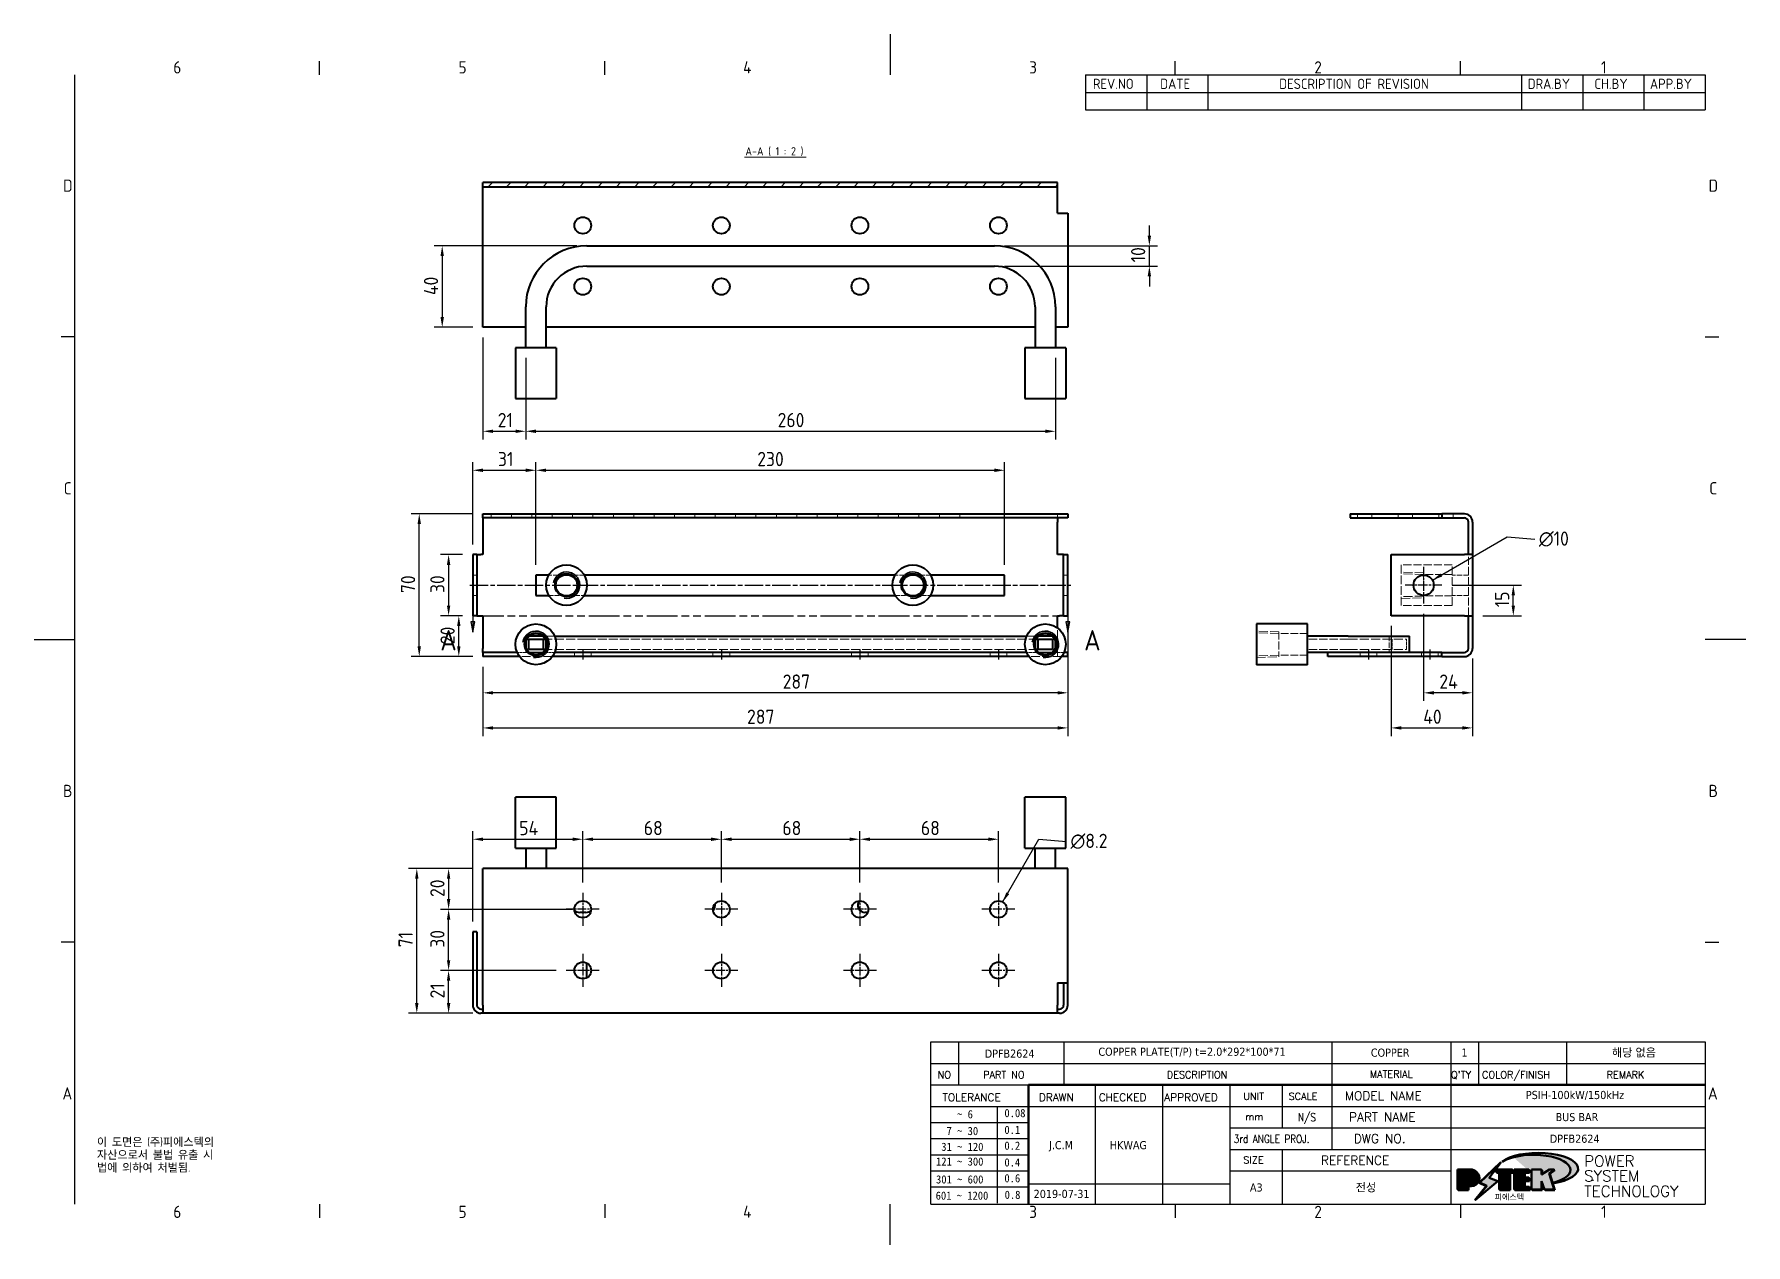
# Model space of a CAD drawing. Header units: millimetres. Extents: x 0 to 840, y 0 to 594.
import ezdxf
from ezdxf.enums import TextEntityAlignment as Align

# ---------------------------------------------------------------- set-up
doc = ezdxf.new("R2010")
doc.units = ezdxf.units.MM
doc.header["$LTSCALE"] = 2
for name, pattern in [('CHAIN', [0.3543, 0.2362, -0.0295, 0.0591, -0.0295]), ('DASHED', [0.2067, 0.1654, -0.0413]), ('DOUBLE_DASH_CHAIN', [1.2403, 0.6614, -0.0827, 0.1654, -0.0827, 0.1654, -0.0827])]:
    doc.linetypes.add(name, pattern=pattern)
doc.layers.get('0').update_dxf_attribs({"color": 3, "lineweight": 25})
for name, color, linetype, lineweight in [('가려진 것(ISO)', 2, 'DASHED', 18), ('가시적인 것(ISO)', 3, 'Continuous', 40), ('가시적인 좁은 것(ISO)', 3, 'Continuous', 35), ('경계(ISO)', 7, 'Continuous', 25), ('기호(ISO)', 5, 'Continuous', 25), ('단면선(ISO)', 7, 'CHAIN', 25), ('제목(ISO)', 5, 'Continuous', 50), ('중심 표식(ISO)', 1, 'Continuous', 25), ('중심선(ISO)', 1, 'Continuous', 25), ('치수(ISO)', 2, 'Continuous', 25), ('해치(ISO)', 7, 'Continuous', 18)]:
    doc.layers.add(name, color=color, linetype=linetype, lineweight=lineweight)
doc.styles.add('HAN_291', font='')
doc.styles.add('HAN_370', font='', dxfattribs={"width": 2})
doc.styles.add('ISO ProportionalPSTEK', font='isocp.shx')
doc.styles.add('RC_284', font='ROMANC.shx')
doc.styles.add('RC_287', font='ROMANC.shx')
doc.styles.add('RC_292', font='ROMANC.shx')
doc.styles.add('ROMANT_294', font='romant.shx')
doc.styles.add('문자 텍스트_PSTEK_POSCO', font='isocp.shx')
doc.styles.add('부품번호텍스트_PSTEK_POSCO', font='isocp.shx')
doc.styles.add('치수 텍스트_PSTEK_POSCO', font='isocp.shx')
doc.styles.add('텍스트 스타일198', font='tahoma.ttf')
doc.styles.add('텍스트 스타일333', font='ROMANC.shx', dxfattribs={"width": 0.8})
doc.styles.add('텍스트 스타일466', font='isocp.shx')
doc.styles.get('HAN_291').set_extended_font_data('GulimChe')
doc.styles.get('HAN_370').set_extended_font_data('GulimChe')
doc.dimstyles.new('치수_PSTEK_POSCO', dxfattribs={"dimscale": 2, "dimtxt": 3.5, "dimasz": 2.5, "dimexe": 2, "dimexo": 2.5, "dimgap": 1, "dimtad": 1, "dimrnd": 1e-08, "dimdsep": 46, "dimtxsty": '치수 텍스트_PSTEK_POSCO', "dimcen": 0.09, "dimdle": 10, "dimclrd": 7, "dimclre": 7, "dimclrt": 2, "dimadec": 1, "dimazin": 2, "dimtfac": 1, "dimtmove": 0, "dimatfit": 3, "dimfxl": 0, "dimtolj": 1, "dimlwd": -1, "dimlwe": -1, "dimarcsym": 0})
doc.dimstyles.new('치수_PSTEK_POSCO$7', dxfattribs={"dimscale": 2, "dimtxt": 3.5, "dimasz": 2.5, "dimexe": 2, "dimexo": 2.5, "dimgap": 1, "dimtad": 1, "dimrnd": 1e-08, "dimdsep": 46, "dimtxsty": '치수 텍스트_PSTEK_POSCO', "dimcen": 0.09, "dimdle": 10, "dimclrd": 7, "dimclre": 7, "dimclrt": 2, "dimadec": 1, "dimazin": 2, "dimtfac": 1, "dimtmove": 0, "dimatfit": 3, "dimfxl": 0, "dimtolj": 1, "dimlwd": -1, "dimlwe": -1, "dimarcsym": 0})

msp = doc.modelspace()

# ---------------------------------------------------------------- texts
at = {"layer": '기호(ISO)', "color": 7, "insert": (349.036, 534.199), "char_height": 4, "attachment_point": 7, "style": '텍스트 스타일466'}
msp.add_mtext('A-A ( 1 : 2 )', dxfattribs=at)
at = {"layer": '기호(ISO)', "color": 2, "char_height": 7, "attachment_point": 4, "line_spacing_factor": 0.6125, "style": '치수 텍스트_PSTEK_POSCO'}
for s, insert, width in [('{\\fisocp|b0|i0;\\H7.0000;\\fAIGDT|b0|i0;\\H7.0000;n\\fisocp|b0|i0;\\H7.0000;10}', (738.459, 346.295), 17.35252), ('{\\fisocp|b0|i0;\\H7.0000;\\fAIGDT|b0|i0;\\H7.0000;n\\fisocp|b0|i0;\\H7.0000;8.2}', (508.591, 197.952), 21.27936)]:
    msp.add_mtext(s, dxfattribs=dict(at, insert=insert, width=width))
at = {"layer": '기호(ISO)', "color": 7, "insert": (30.789, 52.457), "char_height": 4, "width": 102.48028, "attachment_point": 1, "line_spacing_factor": 0.944221, "style": '문자 텍스트_PSTEK_POSCO'}
msp.add_mtext('{이 도면은 (주)피에스텍의\\P자산으로서 불법 유출 시 \\P법에 의하여 처벌됨.}', dxfattribs=at)

# ---------------------------------------------------------------- blocks, each defined once
blk = doc.blocks.new('경계 Default Border')
at = {"layer": '경계(ISO)'}
for p, q in [((70, 287), (70, 290.4)), ((140, 287), (140, 290.4)), ((280, 287), (280, 290.4)), ((350, 287), (350, 290.4)), ((10, 222.75), (6.6, 222.75)), ((410, 222.75), (413.4, 222.75)), ((10, 74.25), (6.6, 74.25)), ((410, 74.25), (413.4, 74.25)), ((70, 10), (70, 6.6)), ((140, 10), (140, 6.6)), ((280, 10), (280, 6.6)), ((350, 10), (350, 6.6))]:
    blk.add_line(p, q, dxfattribs=at)
at = {"layer": '경계(ISO)', "flags": 128}
for points in [[(210, 297), (210, 287)], [(10, 10), (10, 287)], [(0, 148.5), (10, 148.5)], [(420, 148.5), (410, 148.5)], [(210, 0), (210, 10)]]:
    blk.add_lwpolyline(points, dxfattribs=at)
at = {"layer": '경계(ISO)', "color": 2, "char_height": 3, "attachment_point": 7, "style": '문자 텍스트_PSTEK_POSCO'}
for s, insert in [('6', (34.14, 287.37)), ('5', (104.14, 287.37)), ('4', (173.97, 287.4)), ('3', (244.17, 287.37)), ('2', (314.13, 287.37)), ('1', (384.49, 287.4)), ('D', (7.08, 258.35)), ('D', (410.88, 258.35)), ('C', (7.24, 184.1)), ('C', (411.04, 184.1)), ('B', (7.08, 109.85)), ('B', (410.88, 109.85)), ('A', (6.91, 35.62)), ('A', (410.71, 35.62)), ('6', (34.14, 6.57)), ('5', (104.14, 6.57)), ('4', (173.97, 6.6)), ('3', (244.17, 6.57)), ('2', (314.13, 6.57)), ('1', (384.49, 6.6))]:
    blk.add_mtext(s, dxfattribs=dict(at, insert=insert))
blk = doc.blocks.new('제목 블록 PSTEK')
for color, points in [(252, [(317.22, 17.06), (322.03, 21.63), (322.28, 21.94), (317.05, 16.98), (318.75, 16.19), (316, 12.72), (316.34, 13), (318.92, 16.27)]), (5, [(321.62, 17.42), (319.53, 18.25), (322.45, 22.02), (317.22, 17.06), (318.92, 16.27), (316.17, 12.8)]), (1, [(324.48, 19.61), (325.24, 19.61), (325.24, 20.26), (321.23, 20.26), (321.23, 19.61), (321.98, 19.61), (321.98, 15.34), (324.48, 15.34)]), (252, [(321.98, 19.61), (321.4, 19.61), (321.4, 19.46), (321.98, 19.46)]), (252, [(324.66, 19.46), (325.42, 19.46), (325.42, 20.11), (325.24, 20.11), (325.24, 19.61), (324.48, 19.61), (324.48, 15.34), (322.16, 15.34), (322.16, 15.19), (324.66, 15.19)]), (1, [(329.23, 20.26), (325.66, 20.26), (325.66, 15.34), (329.36, 15.34), (329.36, 15.99), (328.11, 15.99), (328.11, 17.56), (329.23, 17.56), (329.23, 18.26), (328.11, 18.26), (328.11, 19.61), (329.23, 19.61)]), (252, [(328.29, 19.46), (329.41, 19.46), (329.41, 20.11), (329.23, 20.11), (329.23, 19.61), (328.11, 19.61), (328.11, 18.26), (328.29, 18.26)]), (252, [(328.29, 17.42), (329.41, 17.42), (329.41, 18.11), (329.23, 18.11), (329.23, 17.56), (328.11, 17.56), (328.11, 15.99), (328.29, 15.99)]), (1, [(332.33, 20.26), (329.86, 20.26), (329.86, 15.34), (332.33, 15.34), (332.33, 17.43), (333.07, 15.34), (335.49, 15.34), (334.25, 19.31), (335.44, 20.26), (334.31, 20.26), (332.33, 19)]), (252, [(332.51, 16.93), (332.33, 17.43), (332.33, 15.34), (330.04, 15.34), (330.04, 15.19), (332.51, 15.19)]), (252, [(332.51, 20.11), (332.33, 20.11), (332.33, 19), (332.51, 19.11)]), (252, [(335.62, 20.11), (335.25, 20.11), (334.25, 19.31), (335.49, 15.34), (333.2, 15.34), (333.25, 15.19), (335.66, 15.19), (334.43, 19.16)]), (252, [(329.54, 15.85), (329.36, 15.85), (329.36, 15.34), (325.83, 15.34), (325.83, 15.19), (329.54, 15.19)])]:
    blk.add_hatch(color=color).paths.add_polyline_path(points)
h = blk.add_hatch(color=1)
edge = h.paths.add_edge_path(flags=0)
edge.add_line((314.22, 19.61), (314.22, 17))
edge.add_line((314.22, 17), (314.35, 17))
edge.add_arc((314.35, 17.65), 0.651, 270, 360)
edge.add_line((315, 17.65), (315, 18.96))
edge.add_arc((314.35, 18.96), 0.651, 0, 90)
edge.add_line((314.35, 19.61), (314.22, 19.61))
edge = h.paths.add_edge_path()
edge.add_arc((314.98, 18.29), 1.97, 270, 450)
edge.add_line((314.98, 20.26), (311.77, 20.26))
edge.add_line((311.77, 20.26), (311.77, 15.34))
edge.add_line((311.77, 15.34), (314.22, 15.34))
edge.add_line((314.22, 15.34), (314.22, 16.32))
edge.add_line((314.22, 16.32), (314.98, 16.32))
h = blk.add_hatch(color=252)
edge = h.paths.add_edge_path()
edge.add_arc((314.98, 18.29), 1.97, 270, 406.8279)
edge.add_arc((315.16, 18.14), 1.97, -90, 53.561, ccw=False)
edge.add_line((315.16, 16.17), (314.4, 16.17))
edge.add_line((314.4, 16.17), (314.4, 15.19))
edge.add_line((314.4, 15.19), (311.94, 15.19))
edge.add_line((311.94, 15.19), (311.94, 15.34))
edge.add_line((311.94, 15.34), (314.22, 15.34))
edge.add_line((314.22, 15.34), (314.22, 16.32))
edge.add_line((314.22, 16.32), (314.98, 16.32))
h = blk.add_hatch(color=252)
edge = h.paths.add_edge_path()
edge.add_line((314.4, 19.46), (314.53, 19.46))
edge.add_arc((314.53, 18.81), 0.651, 60.4189, 90, ccw=False)
edge.add_arc((314.35, 18.96), 0.651, 39.9699, 90)
edge.add_line((314.35, 19.61), (314.22, 19.61))
edge.add_line((314.22, 19.61), (314.22, 17))
edge.add_line((314.22, 17), (314.35, 17))
edge.add_arc((314.35, 17.65), 0.651, 270, 274.6931)
edge.add_line((314.4, 17), (314.4, 19.46))
at = {"layer": '해치(ISO)'}
h = blk.add_hatch(color=140, dxfattribs=at)
edge = h.paths.add_edge_path()
edge.add_ellipse((330.37, 20.16), major_axis=(9.1, 0), ratio=0.40699, start_angle=301.3098, end_angle=507.7437)
edge.add_ellipse((331.53, 20.46), major_axis=(-9.82, 0), ratio=0.39426, start_angle=111.5121, end_angle=334.4703, ccw=False)
edge.add_line((335.14, 16.86), (335.1, 16.99))
at = {"color": 180}
for p, q in [((182.48, 11.79), (182.48, 51.57)), ((182.48, 51.57), (372.48, 51.57)), ((189.27, 51.57), (189.27, 41.01)), ((215.22, 41.01), (215.22, 51.57)), ((280.88, 51.57), (280.88, 41.01)), ((310.09, 51.57), (310.09, 41.01)), ((316.9, 51.57), (316.9, 41.01)), ((338.46, 51.57), (338.46, 41.01)), ((372.48, 51.57), (372.48, 11.79)), ((182.48, 46.29), (372.48, 46.29)), ((182.48, 41.01), (206.45, 41.01)), ((222.94, 11.79), (222.94, 41.01)), ((239.43, 11.79), (239.43, 41.01)), ((255.92, 11.79), (255.92, 41.01)), ((268.69, 41.01), (268.69, 30.45)), ((280.88, 41.01), (280.88, 25.17)), ((310.09, 41.01), (310.09, 11.79)), ((182.48, 35.73), (206.45, 35.73)), ((198.86, 12.03), (198.86, 35.73)), ((206.45, 35.73), (372.48, 35.73)), ((182.48, 31.78), (206.45, 31.78)), ((255.92, 30.45), (372.48, 30.45)), ((182.48, 27.83), (206.45, 27.83)), ((182.48, 23.88), (206.45, 23.88)), ((255.92, 25.17), (372.48, 25.17)), ((268.69, 25.17), (268.69, 11.79)), ((182.48, 19.93), (206.45, 19.93)), ((255.92, 19.89), (310.09, 19.89)), ((182.48, 15.98), (206.45, 15.98)), ((206.45, 16.74), (255.92, 16.74)), ((182.48, 11.79), (372.48, 11.79))]:
    blk.add_line(p, q, dxfattribs=at)
at = {"color": 7, "lineweight": 50}
for p, q in [((206.45, 11.79), (206.45, 41.01)), ((206.45, 41.01), (372.48, 41.01))]:
    blk.add_line(p, q, dxfattribs=at)
at = {"color": 7}
for p, q in [((322.28, 21.94), (317.05, 16.98)), ((322.45, 22.02), (317.22, 17.06)), ((317.22, 17.06), (322.03, 21.63)), ((319.53, 18.25), (322.45, 22.02)), ((322.03, 21.63), (322.28, 21.94)), ((314.98, 20.26), (311.77, 20.26)), ((311.77, 20.26), (311.77, 15.34)), ((314.98, 20.26), (311.77, 20.26)), ((311.77, 20.26), (311.77, 15.34)), ((314.22, 17), (314.22, 19.61)), ((314.22, 19.61), (314.35, 19.61)), ((314.35, 19.61), (314.22, 19.61)), ((314.22, 19.61), (314.22, 17)), ((314.22, 17), (314.22, 19.61)), ((314.22, 19.61), (314.35, 19.61)), ((314.35, 17), (314.22, 17)), ((314.22, 17), (314.35, 17)), ((314.35, 17), (314.22, 17)), ((314.4, 19.46), (314.53, 19.46)), ((314.4, 17), (314.4, 19.46)), ((315, 18.96), (315, 17.65)), ((315, 18.96), (315, 17.65)), ((316.17, 12.8), (321.62, 17.42)), ((317.05, 16.98), (318.75, 16.19)), ((318.92, 16.27), (317.22, 17.06)), ((317.22, 17.06), (318.92, 16.27)), ((321.62, 17.42), (319.53, 18.25)), ((325.24, 20.26), (321.23, 20.26)), ((321.23, 20.26), (321.23, 19.61)), ((325.24, 20.26), (321.23, 20.26)), ((321.23, 20.26), (321.23, 19.61)), ((321.23, 19.61), (321.98, 19.61)), ((321.23, 19.61), (321.98, 19.61)), ((321.4, 19.61), (321.4, 19.46)), ((321.98, 19.61), (321.4, 19.61)), ((321.4, 19.46), (321.98, 19.46)), ((321.98, 19.61), (321.98, 15.34)), ((321.98, 19.46), (321.98, 19.61)), ((321.98, 19.61), (321.98, 15.34)), ((324.48, 19.61), (325.24, 19.61)), ((324.48, 15.34), (324.48, 19.61)), ((325.24, 19.61), (324.48, 19.61)), ((324.48, 19.61), (324.48, 15.34)), ((324.48, 19.61), (325.24, 19.61)), ((324.48, 15.34), (324.48, 19.61)), ((324.66, 19.46), (325.42, 19.46)), ((324.66, 15.19), (324.66, 19.46)), ((325.24, 19.61), (325.24, 20.26)), ((325.24, 19.61), (325.24, 20.26)), ((325.42, 20.11), (325.24, 20.11)), ((325.24, 20.11), (325.24, 19.61)), ((325.42, 19.46), (325.42, 20.11)), ((329.23, 20.26), (325.66, 20.26)), ((325.66, 20.26), (325.66, 15.34)), ((325.66, 20.26), (325.66, 15.34)), ((329.23, 20.26), (325.66, 20.26)), ((328.11, 18.26), (328.11, 19.61)), ((328.11, 19.61), (329.23, 19.61)), ((329.23, 19.61), (328.11, 19.61)), ((328.11, 19.61), (328.11, 18.26)), ((328.11, 18.26), (328.11, 19.61)), ((328.11, 19.61), (329.23, 19.61)), ((329.23, 18.26), (328.11, 18.26)), ((328.11, 18.26), (328.29, 18.26)), ((329.23, 18.26), (328.11, 18.26)), ((328.11, 17.56), (329.23, 17.56)), ((328.11, 15.99), (328.11, 17.56)), ((329.23, 17.56), (328.11, 17.56)), ((328.11, 17.56), (328.11, 15.99)), ((328.11, 17.56), (329.23, 17.56)), ((328.11, 15.99), (328.11, 17.56)), ((328.29, 18.26), (328.29, 19.46)), ((328.29, 19.46), (329.41, 19.46)), ((328.29, 15.99), (328.29, 17.42)), ((328.29, 17.42), (329.41, 17.42)), ((329.23, 19.61), (329.23, 20.26)), ((329.23, 19.61), (329.23, 20.26)), ((329.41, 20.11), (329.23, 20.11)), ((329.23, 20.11), (329.23, 19.61)), ((329.23, 17.56), (329.23, 18.26)), ((329.23, 17.56), (329.23, 18.26)), ((329.41, 18.11), (329.23, 18.11)), ((329.23, 18.11), (329.23, 17.56)), ((329.41, 19.46), (329.41, 20.11)), ((329.41, 17.42), (329.41, 18.11)), ((332.33, 20.26), (329.86, 20.26)), ((329.86, 20.26), (329.86, 15.34)), ((329.86, 20.26), (329.86, 15.34)), ((332.33, 20.26), (329.86, 20.26)), ((334.31, 20.26), (332.33, 19)), ((332.33, 19), (332.33, 20.26)), ((334.31, 20.26), (332.33, 19)), ((332.33, 19), (332.33, 20.26)), ((332.51, 20.11), (332.33, 20.11)), ((332.33, 20.11), (332.33, 19)), ((332.33, 19), (332.51, 19.11)), ((332.33, 17.43), (333.07, 15.34)), ((332.33, 15.34), (332.33, 17.43)), ((332.51, 16.93), (332.33, 17.43)), ((332.33, 17.43), (332.33, 15.34)), ((332.33, 17.43), (333.07, 15.34)), ((332.33, 15.34), (332.33, 17.43)), ((332.51, 19.11), (332.51, 20.11)), ((332.51, 15.19), (332.51, 16.93)), ((334.25, 19.31), (335.44, 20.26)), ((334.25, 19.31), (335.44, 20.26)), ((335.25, 20.11), (334.25, 19.31)), ((335.49, 15.34), (334.25, 19.31)), ((334.25, 19.31), (335.49, 15.34)), ((335.49, 15.34), (334.25, 19.31)), ((335.44, 20.26), (334.31, 20.26)), ((335.44, 20.26), (334.31, 20.26)), ((334.43, 19.16), (335.62, 20.11)), ((335.66, 15.19), (334.43, 19.16)), ((335.62, 20.11), (335.25, 20.11)), ((345.04, 17.5), (344.99, 17.69)), ((311.77, 15.34), (314.22, 15.34)), ((311.77, 15.34), (314.22, 15.34)), ((314.22, 15.34), (311.94, 15.34)), ((311.94, 15.34), (311.94, 15.19)), ((311.94, 15.19), (314.4, 15.19)), ((314.22, 16.32), (314.98, 16.32)), ((314.22, 15.34), (314.22, 16.32)), ((314.98, 16.32), (314.22, 16.32)), ((314.22, 16.32), (314.22, 15.34)), ((314.22, 16.32), (314.98, 16.32)), ((314.22, 15.34), (314.22, 16.32)), ((314.4, 16.17), (315.16, 16.17)), ((314.4, 15.19), (314.4, 16.17)), ((318.75, 16.19), (316, 12.72)), ((316, 12.72), (316.34, 13)), ((318.92, 16.27), (316.17, 12.8)), ((316.34, 13), (318.92, 16.27)), ((321.98, 15.34), (324.48, 15.34)), ((321.98, 15.34), (324.48, 15.34)), ((324.48, 15.34), (322.16, 15.34)), ((322.16, 15.34), (322.16, 15.19)), ((322.16, 15.19), (324.66, 15.19)), ((325.66, 15.34), (329.36, 15.34)), ((325.66, 15.34), (329.36, 15.34)), ((329.36, 15.34), (325.83, 15.34)), ((325.83, 15.34), (325.83, 15.19)), ((325.83, 15.19), (329.54, 15.19)), ((329.36, 15.99), (328.11, 15.99)), ((328.11, 15.99), (328.29, 15.99)), ((329.36, 15.99), (328.11, 15.99)), ((329.36, 15.34), (329.36, 15.99)), ((329.36, 15.34), (329.36, 15.99)), ((329.54, 15.85), (329.36, 15.85)), ((329.36, 15.85), (329.36, 15.34)), ((329.54, 15.19), (329.54, 15.85)), ((329.86, 15.34), (332.33, 15.34)), ((329.86, 15.34), (332.33, 15.34)), ((332.33, 15.34), (330.04, 15.34)), ((330.04, 15.34), (330.04, 15.19)), ((330.04, 15.19), (332.51, 15.19)), ((333.07, 15.34), (335.49, 15.34)), ((333.07, 15.34), (335.49, 15.34)), ((335.49, 15.34), (333.2, 15.34)), ((333.2, 15.34), (333.25, 15.19)), ((333.25, 15.19), (335.66, 15.19))]:
    blk.add_line(p, q, dxfattribs=at)
at = {"color": 5}
for p, q in [((322.45, 22.02), (317.22, 17.06)), ((319.53, 18.25), (322.45, 22.02)), ((316.17, 12.8), (321.62, 17.42)), ((317.22, 17.06), (318.92, 16.27)), ((321.62, 17.42), (319.53, 18.25)), ((318.92, 16.27), (316.17, 12.8))]:
    blk.add_line(p, q, dxfattribs=at)
at = {"color": 1}
for p, q in [((314.98, 20.26), (311.77, 20.26)), ((311.77, 20.26), (311.77, 15.34)), ((314.22, 17), (314.22, 19.61)), ((314.22, 19.61), (314.35, 19.61)), ((314.35, 17), (314.22, 17)), ((315, 18.96), (315, 17.65)), ((325.24, 20.26), (321.23, 20.26)), ((321.23, 20.26), (321.23, 19.61)), ((321.23, 19.61), (321.98, 19.61)), ((321.98, 19.61), (321.98, 15.34)), ((324.48, 19.61), (325.24, 19.61)), ((324.48, 15.34), (324.48, 19.61)), ((325.24, 19.61), (325.24, 20.26)), ((329.23, 20.26), (325.66, 20.26)), ((325.66, 20.26), (325.66, 15.34)), ((328.11, 18.26), (328.11, 19.61)), ((328.11, 19.61), (329.23, 19.61)), ((329.23, 18.26), (328.11, 18.26)), ((328.11, 17.56), (329.23, 17.56)), ((328.11, 15.99), (328.11, 17.56)), ((329.23, 19.61), (329.23, 20.26)), ((329.23, 17.56), (329.23, 18.26)), ((332.33, 20.26), (329.86, 20.26)), ((329.86, 20.26), (329.86, 15.34)), ((334.31, 20.26), (332.33, 19)), ((332.33, 19), (332.33, 20.26)), ((332.33, 17.43), (333.07, 15.34)), ((332.33, 15.34), (332.33, 17.43)), ((334.25, 19.31), (335.44, 20.26)), ((335.49, 15.34), (334.25, 19.31)), ((335.44, 20.26), (334.31, 20.26)), ((311.77, 15.34), (314.22, 15.34)), ((314.22, 16.32), (314.98, 16.32)), ((314.22, 15.34), (314.22, 16.32)), ((321.98, 15.34), (324.48, 15.34)), ((325.66, 15.34), (329.36, 15.34)), ((329.36, 15.99), (328.11, 15.99)), ((329.36, 15.34), (329.36, 15.99)), ((329.86, 15.34), (332.33, 15.34)), ((333.07, 15.34), (335.49, 15.34))]:
    blk.add_line(p, q, dxfattribs=at)
at = {"color": 7}
for centre, radius, start, end in [((314.35, 18.96), 0.651, 0, 90), ((314.35, 18.96), 0.651, 39.9699, 90), ((314.35, 18.96), 0.651, 0, 90), ((314.35, 17.65), 0.651, 270, 0), ((314.35, 17.65), 0.651, 270, 0), ((314.35, 17.65), 0.651, 270, 274.6931), ((314.53, 18.81), 0.651, 60.4189, 90), ((314.98, 18.29), 1.97, 270, 90), ((314.98, 18.29), 1.97, 270, 90), ((314.98, 18.29), 1.97, 270, 46.8279), ((315.16, 18.14), 1.97, 270, 53.561)]:
    blk.add_arc(centre, radius, start, end, dxfattribs=at)
at = {"color": 1}
for centre, radius, start, end in [((314.35, 18.96), 0.651, 0, 90), ((314.35, 17.65), 0.651, 270, 0), ((314.98, 18.29), 1.97, 270, 90)]:
    blk.add_arc(centre, radius, start, end, dxfattribs=at)
at = {"layer": '제목(ISO)', "lineweight": 18}
blk.add_line((182.48, 35.73), (182.48, 11.79), dxfattribs=at)
at = {"layer": '제목(ISO)'}
for p, q in [((322.28, 21.94), (317.05, 16.98)), ((322.45, 22.02), (317.22, 17.06)), ((317.22, 17.06), (322.03, 21.63)), ((319.53, 18.25), (322.45, 22.02)), ((322.03, 21.63), (322.28, 21.94)), ((314.98, 20.26), (311.77, 20.26)), ((311.77, 20.26), (311.77, 15.34)), ((314.22, 17), (314.22, 19.61)), ((314.22, 19.61), (314.35, 19.61)), ((314.35, 19.61), (314.22, 19.61)), ((314.22, 19.61), (314.22, 17)), ((314.35, 17), (314.22, 17)), ((314.22, 17), (314.35, 17)), ((314.4, 19.46), (314.53, 19.46)), ((314.4, 17), (314.4, 19.46)), ((315, 18.96), (315, 17.65)), ((316.17, 12.8), (321.62, 17.42)), ((317.05, 16.98), (318.75, 16.19)), ((317.22, 17.06), (318.92, 16.27)), ((318.92, 16.27), (317.22, 17.06)), ((321.62, 17.42), (319.53, 18.25)), ((325.24, 20.26), (321.23, 20.26)), ((321.23, 20.26), (321.23, 19.61)), ((321.23, 19.61), (321.98, 19.61)), ((321.98, 19.61), (321.4, 19.61)), ((321.4, 19.61), (321.4, 19.46)), ((321.4, 19.46), (321.98, 19.46)), ((321.98, 19.61), (321.98, 15.34)), ((321.98, 19.46), (321.98, 19.61)), ((324.48, 19.61), (325.24, 19.61)), ((324.48, 15.34), (324.48, 19.61)), ((325.24, 19.61), (324.48, 19.61)), ((324.48, 19.61), (324.48, 15.34)), ((324.66, 19.46), (325.42, 19.46)), ((324.66, 15.19), (324.66, 19.46)), ((325.24, 19.61), (325.24, 20.26)), ((325.42, 20.11), (325.24, 20.11)), ((325.24, 20.11), (325.24, 19.61)), ((325.42, 19.46), (325.42, 20.11)), ((329.23, 20.26), (325.66, 20.26)), ((325.66, 20.26), (325.66, 15.34)), ((328.11, 18.26), (328.11, 19.61)), ((328.11, 19.61), (329.23, 19.61)), ((329.23, 19.61), (328.11, 19.61)), ((328.11, 19.61), (328.11, 18.26)), ((329.23, 18.26), (328.11, 18.26)), ((328.11, 18.26), (328.29, 18.26)), ((328.11, 15.99), (328.11, 17.56)), ((328.11, 17.56), (329.23, 17.56)), ((329.23, 17.56), (328.11, 17.56)), ((328.11, 17.56), (328.11, 15.99)), ((328.29, 19.46), (329.41, 19.46)), ((328.29, 18.26), (328.29, 19.46)), ((328.29, 17.42), (329.41, 17.42)), ((328.29, 15.99), (328.29, 17.42)), ((329.23, 19.61), (329.23, 20.26)), ((329.41, 20.11), (329.23, 20.11)), ((329.23, 20.11), (329.23, 19.61)), ((329.23, 17.56), (329.23, 18.26)), ((329.41, 18.11), (329.23, 18.11)), ((329.23, 18.11), (329.23, 17.56)), ((329.41, 19.46), (329.41, 20.11)), ((329.41, 17.42), (329.41, 18.11)), ((332.33, 20.26), (329.86, 20.26)), ((329.86, 20.26), (329.86, 15.34)), ((334.31, 20.26), (332.33, 19)), ((332.33, 19), (332.33, 20.26)), ((332.51, 20.11), (332.33, 20.11)), ((332.33, 20.11), (332.33, 19)), ((332.33, 19), (332.51, 19.11)), ((332.33, 15.34), (332.33, 17.43)), ((332.33, 17.43), (333.07, 15.34)), ((332.51, 16.93), (332.33, 17.43)), ((332.33, 17.43), (332.33, 15.34)), ((332.51, 19.11), (332.51, 20.11)), ((332.51, 15.19), (332.51, 16.93)), ((334.25, 19.31), (335.44, 20.26)), ((335.25, 20.11), (334.25, 19.31)), ((335.49, 15.34), (334.25, 19.31)), ((334.25, 19.31), (335.49, 15.34)), ((335.44, 20.26), (334.31, 20.26)), ((334.43, 19.16), (335.62, 20.11)), ((335.66, 15.19), (334.43, 19.16)), ((335.62, 20.11), (335.25, 20.11)), ((311.77, 15.34), (314.22, 15.34)), ((314.22, 15.34), (311.94, 15.34)), ((311.94, 15.34), (311.94, 15.19)), ((311.94, 15.19), (314.4, 15.19)), ((314.22, 15.34), (314.22, 16.32)), ((314.22, 16.32), (314.98, 16.32)), ((314.98, 16.32), (314.22, 16.32)), ((314.22, 16.32), (314.22, 15.34)), ((314.4, 15.19), (314.4, 16.17)), ((314.4, 16.17), (315.16, 16.17)), ((318.75, 16.19), (316, 12.72)), ((316, 12.72), (316.34, 13)), ((318.92, 16.27), (316.17, 12.8)), ((316.34, 13), (318.92, 16.27)), ((321.98, 15.34), (324.48, 15.34)), ((324.48, 15.34), (322.16, 15.34)), ((322.16, 15.34), (322.16, 15.19)), ((322.16, 15.19), (324.66, 15.19)), ((325.66, 15.34), (329.36, 15.34)), ((329.36, 15.34), (325.83, 15.34)), ((325.83, 15.34), (325.83, 15.19)), ((325.83, 15.19), (329.54, 15.19)), ((329.36, 15.99), (328.11, 15.99)), ((328.11, 15.99), (328.29, 15.99)), ((329.36, 15.34), (329.36, 15.99)), ((329.54, 15.85), (329.36, 15.85)), ((329.36, 15.85), (329.36, 15.34)), ((329.54, 15.19), (329.54, 15.85)), ((329.86, 15.34), (332.33, 15.34)), ((332.33, 15.34), (330.04, 15.34)), ((330.04, 15.34), (330.04, 15.19)), ((330.04, 15.19), (332.51, 15.19)), ((333.07, 15.34), (335.49, 15.34)), ((335.49, 15.34), (333.2, 15.34)), ((333.2, 15.34), (333.25, 15.19)), ((333.25, 15.19), (335.66, 15.19))]:
    blk.add_line(p, q, dxfattribs=at)
at = {"layer": '제목(ISO)', "color": 4}
blk.add_line((335.14, 16.86), (335.1, 16.99), dxfattribs=at)
at = {"layer": '제목(ISO)'}
for centre, radius, start, end in [((314.35, 18.96), 0.651, 0, 90), ((314.35, 18.96), 0.651, 39.9699, 90), ((314.35, 17.65), 0.651, 270, 0), ((314.35, 17.65), 0.651, 270, 274.6931), ((314.53, 18.81), 0.651, 60.4189, 90), ((314.98, 18.29), 1.97, 46.8279, 90), ((314.98, 18.29), 1.97, 270, 46.8279), ((314.98, 18.29), 1.97, 270, 46.8279), ((315.16, 18.14), 1.97, 270, 53.561)]:
    blk.add_arc(centre, radius, start, end, dxfattribs=at)
at = {"layer": '제목(ISO)', "color": 4}
for centre, major_axis, ratio, start_param, end_param in [((331.53, 20.46), (9.82, 0), 0.39426, 5.087845, 8.9792), ((330.37, 20.16), (9.1, 0), 0.40699, 5.258849, 8.861799)]:
    blk.add_ellipse(centre, major_axis=major_axis, ratio=ratio, start_param=start_param, end_param=end_param, dxfattribs=at)
at = {"color": 2}
for s, height, style, p in [('NO', 1.742, 'RC_284', (184.14, 42.62)), ('PART NO', 1.742, 'RC_284', (195.34, 42.62)), ('DESCRIPTION', 1.7424, 'RC_284', (240.4, 42.62)), ("Q'TY", 1.742, 'RC_284', (310.14, 42.62)), ('COLOR/FINISH', 1.7424, 'RC_284', (317.77, 42.62)), ('REMARK', 1.742, 'RC_284', (348.35, 42.62)), (' TOLERANCE', 1.9, 'RC_287', (184.09, 37.01)), ('DRAWN', 1.9, 'RC_287', (208.98, 37.01)), ('CHECKED', 1.9, 'RC_287', (223.69, 37.01)), ('APPROVED', 1.9, 'RC_287', (239.78, 37.01)), ('UNIT', 1.742, 'RC_284', (259.17, 37.34)), ('SCALE', 1.742, 'RC_284', (270.29, 37.34)), ('MODEL NAME', 2.178, 'RC_292', (284.1, 37.25)), ('    ~ 6', 2, 'HAN_291', (183.77, 32.82)), ('0.08', 2, 'HAN_291', (200.55, 33.1)), ('PART NAME', 2.178, 'RC_292', (285.14, 32.03)), ('  7 ~ 30', 2, 'HAN_291', (183.77, 28.71)), ('0.1', 2, 'HAN_291', (200.55, 28.99)), ('mm', 1.742, 'RC_284', (259.65, 32.35)), (' 31 ~ 120', 2, 'HAN_291', (183.77, 24.83)), ('0.2', 2, 'HAN_291', (200.55, 25.11)), (' DWG NO.', 2.178, 'RC_292', (284.81, 26.75)), ('121 ~ 300', 2, 'HAN_291', (183.77, 21.21)), ('0.4', 2, 'HAN_291', (200.55, 21)), ('SIZE', 1.742, 'RC_284', (259.17, 21.69)), ('REFERENCE', 2.178, 'RC_292', (278.27, 21.43)), ('301 ~ 600', 2, 'HAN_291', (183.77, 16.83)), ('0.6', 2, 'HAN_291', (200.55, 17.12)), ('601 ~ 1200', 2, 'HAN_291', (183.68, 12.85)), ('0.8', 2, 'HAN_291', (200.61, 13.06))]:
    blk.add_text(s, height=height, dxfattribs=dict(at, style=style)).set_placement(p)
at = {"color": 2, "style": 'RC_284'}
blk.add_text('MATERIAL', height=1.742, dxfattribs=at).set_placement((295.48, 43.65), align=Align.MIDDLE_CENTER)
at = {"color": 7, "style": '텍스트 스타일333', "width": 0.8}
blk.add_text('N/S', height=2, dxfattribs=at).set_placement((274.78, 33.09), align=Align.MIDDLE_CENTER)
at = {"color": 2, "style": '텍스트 스타일333', "width": 0.8}
blk.add_text('3rd ANGLE PROJ.', height=2, dxfattribs=at).set_placement((256.84, 26.76))
at = {"color": 7, "style": 'ROMANT_294'}
for s, p in [('POWER', (342.83, 20.97)), ('SYSTEM', (342.83, 17.33)), ('TECHNOLOGY', (342.83, 13.57))]:
    blk.add_text(s, height=2.7, dxfattribs=at).set_placement(p)
at = {"color": 7, "insert": (320.85, 14.21), "char_height": 1.4, "attachment_point": 1, "line_spacing_factor": 0.332, "style": 'HAN_370'}
blk.add_mtext('\\fHY견고딕|b0|i0;\\H1.4000;피에스텍', dxfattribs=at)
at = {"layer": '제목(ISO)', "color": 7, "style": '텍스트 스타일198'}
for tag, p in [('설명_001', (223.61, 48.15)), ('부품_번호_001', (195.73, 47.68)), ('재질_001', (290.47, 47.93)), ("3._Q'TY_001", (312.71, 47.92)), ('질량\\P3;_001', (349.64, 47.95)), ('1._MODEL_NAME_001', (328.51, 37.54)), ('제목_001', (335.81, 32.12)), ('설계자_001', (211.5, 25.23)), ('점검자_001', (226.43, 25.23)), ('부품_번호_001', (334.39, 26.81)), ('시트_크기_001', (260.81, 14.84)), ('프로젝트_001', (286.76, 14.86)), ('작성_날짜_001', (207.73, 13.27))]:
    blk.add_attdef(tag, p, '', height=2, dxfattribs=at)
for tag, p in [('4._COLOR', (327.68, 48.93)), ('엔지니어링_승인자', (247.67, 26.23)), ('점검_날짜', (231.18, 14.27)), ('엔지니어링_승인_날짜', (247.67, 14.27))]:
    blk.add_attdef(tag, text='', height=2, dxfattribs=at).set_placement(p, align=Align.MIDDLE_CENTER)
blk = doc.blocks.new('리비전 내역')
at = {"layer": '기호(ISO)'}
for p, q in [((258, 287), (410, 287)), ((258, 287), (258, 282.72)), ((273, 287), (273, 282.72)), ((288, 287), (288, 282.72)), ((365, 287), (365, 282.72)), ((380, 287), (380, 282.72)), ((395, 287), (395, 282.72)), ((410, 287), (410, 282.72)), ((258, 282.72), (410, 282.72)), ((258, 282.72), (258, 278.44)), ((273, 282.72), (273, 278.44)), ((288, 282.72), (288, 278.44)), ((365, 282.72), (365, 278.44)), ((380, 282.72), (380, 278.44)), ((395, 282.72), (395, 278.44)), ((410, 282.72), (410, 278.44)), ((258, 278.44), (410, 278.44))]:
    blk.add_line(p, q, dxfattribs=at)
at = {"layer": '기호(ISO)', "color": 2, "char_height": 2.5, "attachment_point": 7, "style": 'ISO ProportionalPSTEK'}
for s, insert in [('REV.NO', (259.79, 283.58)), ('DATE', (276.31, 283.58)), ('DESCRIPTION OF REVISION', (305.51, 283.58)), ('DRA.BY', (366.48, 283.58)), ('CH.BY', (382.86, 283.58)), ('APP.BY', (396.48, 283.58))]:
    blk.add_mtext(s, dxfattribs=dict(at, insert=insert))
blk = doc.blocks.new('*D22')
at = {"layer": 'Defpoints', "color": 0}
for p in [(220.23, 184.59), (203.37, 164.59), (269.23, 164.59)]:
    blk.add_point(p, dxfattribs=at)
at = {"layer": '치수(ISO)', "color": 7}
for p, q in [((215.23, 184.59), (199.37, 184.59)), ((203.37, 179.59), (203.37, 169.59)), ((264.23, 164.59), (199.37, 164.59))]:
    blk.add_line(p, q, dxfattribs=at)
for points in [[(202.54, 179.59), (204.2, 179.59), (203.37, 184.59)], [(202.54, 169.59), (204.2, 169.59), (203.37, 164.59)]]:
    blk.add_solid(points, dxfattribs=at)
at = {"layer": '치수(ISO)', "color": 2, "insert": (197.87, 170.65), "char_height": 7, "attachment_point": 4, "rotation": 90, "style": '치수 텍스트_PSTEK_POSCO'}
blk.add_mtext('\\A1;20', dxfattribs=at)
blk = doc.blocks.new('*D23')
at = {"layer": 'Defpoints', "color": 0}
for p in [(337.23, 198.98), (269.23, 172.69), (337.23, 172.69)]:
    blk.add_point(p, dxfattribs=at)
at = {"layer": '치수(ISO)', "color": 7}
for p, q in [((269.23, 177.69), (269.23, 202.98)), ((337.23, 177.69), (337.23, 202.98)), ((274.23, 198.98), (332.23, 198.98))]:
    blk.add_line(p, q, dxfattribs=at)
for points in [[(274.23, 199.81), (274.23, 198.14), (269.23, 198.98)], [(332.23, 199.81), (332.23, 198.14), (337.23, 198.98)]]:
    blk.add_solid(points, dxfattribs=at)
at = {"layer": '치수(ISO)', "color": 2, "insert": (299.17, 204.48), "char_height": 7, "attachment_point": 4, "style": '치수 텍스트_PSTEK_POSCO'}
blk.add_mtext('\\A1;68', dxfattribs=at)
blk = doc.blocks.new('*D24')
at = {"layer": 'Defpoints', "color": 0}
for p in [(405.23, 198.98), (337.23, 172.69), (405.23, 172.69)]:
    blk.add_point(p, dxfattribs=at)
at = {"layer": '치수(ISO)', "color": 7}
for p, q in [((337.23, 177.69), (337.23, 202.98)), ((405.23, 177.69), (405.23, 202.98)), ((342.23, 198.98), (400.23, 198.98))]:
    blk.add_line(p, q, dxfattribs=at)
for points in [[(342.23, 199.81), (342.23, 198.14), (337.23, 198.98)], [(400.23, 199.81), (400.23, 198.14), (405.23, 198.98)]]:
    blk.add_solid(points, dxfattribs=at)
at = {"layer": '치수(ISO)', "color": 2, "insert": (367.17, 204.48), "char_height": 7, "attachment_point": 4, "style": '치수 텍스트_PSTEK_POSCO'}
blk.add_mtext('\\A1;68', dxfattribs=at)
blk = doc.blocks.new('*D25')
at = {"layer": 'Defpoints', "color": 0}
for p in [(473.23, 198.98), (405.23, 172.69), (473.23, 172.69)]:
    blk.add_point(p, dxfattribs=at)
at = {"layer": '치수(ISO)', "color": 7}
for p, q in [((405.23, 177.69), (405.23, 202.98)), ((473.23, 177.69), (473.23, 202.98)), ((410.23, 198.98), (468.23, 198.98))]:
    blk.add_line(p, q, dxfattribs=at)
for points in [[(410.23, 199.81), (410.23, 198.14), (405.23, 198.98)], [(468.23, 199.81), (468.23, 198.14), (473.23, 198.98)]]:
    blk.add_solid(points, dxfattribs=at)
at = {"layer": '치수(ISO)', "color": 2, "insert": (435.17, 204.48), "char_height": 7, "attachment_point": 4, "style": '치수 텍스트_PSTEK_POSCO'}
blk.add_mtext('\\A1;68', dxfattribs=at)
blk = doc.blocks.new('*D26')
at = {"layer": 'Defpoints', "color": 0}
for p in [(203.37, 134.59), (261.13, 134.59), (220.23, 113.59)]:
    blk.add_point(p, dxfattribs=at)
at = {"layer": '치수(ISO)', "color": 7}
for p, q in [((256.13, 134.59), (199.37, 134.59)), ((203.37, 118.59), (203.37, 129.59)), ((215.23, 113.59), (199.37, 113.59))]:
    blk.add_line(p, q, dxfattribs=at)
for points in [[(202.54, 129.59), (204.2, 129.59), (203.37, 134.59)], [(202.54, 118.59), (204.2, 118.59), (203.37, 113.59)]]:
    blk.add_solid(points, dxfattribs=at)
at = {"layer": '치수(ISO)', "color": 2, "insert": (197.87, 120.86), "char_height": 7, "attachment_point": 4, "rotation": 90, "style": '치수 텍스트_PSTEK_POSCO'}
blk.add_mtext('\\A1;21', dxfattribs=at)
blk = doc.blocks.new('*D27')
at = {"layer": 'Defpoints', "color": 0}
for p in [(203.37, 164.59), (261.13, 164.59), (261.13, 134.59)]:
    blk.add_point(p, dxfattribs=at)
at = {"layer": '치수(ISO)', "color": 7}
for p, q in [((256.13, 164.59), (199.37, 164.59)), ((203.37, 139.59), (203.37, 159.59)), ((256.13, 134.59), (199.37, 134.59))]:
    blk.add_line(p, q, dxfattribs=at)
for points in [[(202.54, 159.59), (204.2, 159.59), (203.37, 164.59)], [(202.54, 139.59), (204.2, 139.59), (203.37, 134.59)]]:
    blk.add_solid(points, dxfattribs=at)
at = {"layer": '치수(ISO)', "color": 2, "insert": (197.87, 145.74), "char_height": 7, "attachment_point": 4, "rotation": 90, "style": '치수 텍스트_PSTEK_POSCO'}
blk.add_mtext('\\A1;30', dxfattribs=at)
blk = doc.blocks.new('*D28')
at = {"layer": 'Defpoints', "color": 0}
for p in [(187.76, 184.59), (220.23, 184.59), (220.23, 113.59)]:
    blk.add_point(p, dxfattribs=at)
at = {"layer": '치수(ISO)', "color": 7}
for p, q in [((215.23, 184.59), (183.76, 184.59)), ((187.76, 118.59), (187.76, 179.59)), ((215.23, 113.59), (183.76, 113.59))]:
    blk.add_line(p, q, dxfattribs=at)
for points in [[(186.92, 179.59), (188.59, 179.59), (187.76, 184.59)], [(186.92, 118.59), (188.59, 118.59), (187.76, 113.59)]]:
    blk.add_solid(points, dxfattribs=at)
at = {"layer": '치수(ISO)', "color": 2, "insert": (182.26, 145.94), "char_height": 7, "attachment_point": 4, "rotation": 90, "style": '치수 텍스트_PSTEK_POSCO'}
blk.add_mtext('\\A1;71', dxfattribs=at)
blk = doc.blocks.new('*D29')
at = {"layer": 'Defpoints', "color": 0}
for p in [(220.23, 288.63), (507.23, 288.63), (220.23, 270.84)]:
    blk.add_point(p, dxfattribs=at)
at = {"layer": '치수(ISO)', "color": 7}
for p, q in [((220.23, 283.63), (220.23, 266.84)), ((507.23, 283.63), (507.23, 266.84)), ((502.23, 270.84), (225.23, 270.84))]:
    blk.add_line(p, q, dxfattribs=at)
for points in [[(225.23, 271.67), (225.23, 270.01), (220.23, 270.84)], [(502.23, 271.67), (502.23, 270.01), (507.23, 270.84)]]:
    blk.add_solid(points, dxfattribs=at)
at = {"layer": '치수(ISO)', "color": 2, "insert": (367.34, 276.34), "char_height": 7, "attachment_point": 4, "style": '치수 텍스트_PSTEK_POSCO'}
blk.add_mtext('\\A1;287', dxfattribs=at)
blk = doc.blocks.new('*D30')
at = {"layer": 'Defpoints', "color": 0}
for p in [(507.23, 308.63), (220.23, 288.63), (507.23, 253.61)]:
    blk.add_point(p, dxfattribs=at)
at = {"layer": '치수(ISO)', "color": 7}
for p, q in [((507.23, 303.63), (507.23, 249.61)), ((220.23, 283.63), (220.23, 249.61)), ((225.23, 253.61), (502.23, 253.61))]:
    blk.add_line(p, q, dxfattribs=at)
for points in [[(225.23, 254.44), (225.23, 252.78), (220.23, 253.61)], [(502.23, 254.44), (502.23, 252.78), (507.23, 253.61)]]:
    blk.add_solid(points, dxfattribs=at)
at = {"layer": '치수(ISO)', "color": 2, "insert": (349.84, 259.11), "char_height": 7, "attachment_point": 4, "style": '치수 텍스트_PSTEK_POSCO'}
blk.add_mtext('\\A1;287', dxfattribs=at)
blk = doc.blocks.new('*D31')
at = {"layer": 'Defpoints', "color": 0}
for p in [(208.37, 308.63), (215.23, 308.63), (220.23, 288.63)]:
    blk.add_point(p, dxfattribs=at)
at = {"layer": '치수(ISO)', "color": 7}
for p, q in [((210.23, 308.63), (204.37, 308.63)), ((208.37, 293.63), (208.37, 303.63)), ((215.23, 288.63), (204.37, 288.63))]:
    blk.add_line(p, q, dxfattribs=at)
for points in [[(207.54, 303.63), (209.2, 303.63), (208.37, 308.63)], [(207.54, 293.63), (209.2, 293.63), (208.37, 288.63)]]:
    blk.add_solid(points, dxfattribs=at)
at = {"layer": '치수(ISO)', "color": 2, "insert": (202.87, 294.69), "char_height": 7, "attachment_point": 4, "rotation": 90, "style": '치수 텍스트_PSTEK_POSCO'}
blk.add_mtext('\\A1;20', dxfattribs=at)
blk = doc.blocks.new('*D32')
at = {"layer": 'Defpoints', "color": 0}
for p in [(215.23, 338.63), (203.37, 308.63), (215.23, 308.63)]:
    blk.add_point(p, dxfattribs=at)
at = {"layer": '치수(ISO)', "color": 7}
for p, q in [((210.23, 338.63), (199.37, 338.63)), ((203.37, 333.63), (203.37, 313.63)), ((210.23, 308.63), (199.37, 308.63))]:
    blk.add_line(p, q, dxfattribs=at)
for points in [[(202.54, 333.63), (204.2, 333.63), (203.37, 338.63)], [(202.54, 313.63), (204.2, 313.63), (203.37, 308.63)]]:
    blk.add_solid(points, dxfattribs=at)
at = {"layer": '치수(ISO)', "color": 2, "insert": (197.87, 319.78), "char_height": 7, "attachment_point": 4, "rotation": 90, "style": '치수 텍스트_PSTEK_POSCO'}
blk.add_mtext('\\A1;30', dxfattribs=at)
blk = doc.blocks.new('*D33')
at = {"layer": 'Defpoints', "color": 0}
for p in [(188.96, 358.63), (220.23, 358.63), (220.23, 288.63)]:
    blk.add_point(p, dxfattribs=at)
at = {"layer": '치수(ISO)', "color": 7}
for p, q in [((215.23, 358.63), (184.96, 358.63)), ((188.96, 293.63), (188.96, 353.63)), ((215.23, 288.63), (184.96, 288.63))]:
    blk.add_line(p, q, dxfattribs=at)
for points in [[(188.12, 353.63), (189.79, 353.63), (188.96, 358.63)], [(188.12, 293.63), (189.79, 293.63), (188.96, 288.63)]]:
    blk.add_solid(points, dxfattribs=at)
at = {"layer": '치수(ISO)', "color": 2, "insert": (183.46, 319.78), "char_height": 7, "attachment_point": 4, "rotation": 90, "style": '치수 텍스트_PSTEK_POSCO'}
blk.add_mtext('\\A1;70', dxfattribs=at)
blk = doc.blocks.new('*D34')
at = {"layer": 'Defpoints', "color": 0}
for p in [(690.91, 323.63), (725.91, 323.63), (705.91, 308.63)]:
    blk.add_point(p, dxfattribs=at)
at = {"layer": '치수(ISO)', "color": 7}
for p, q in [((695.91, 323.63), (729.91, 323.63)), ((725.91, 313.63), (725.91, 318.63)), ((710.91, 308.63), (729.91, 308.63))]:
    blk.add_line(p, q, dxfattribs=at)
for points in [[(725.08, 318.63), (726.74, 318.63), (725.91, 323.63)], [(725.08, 313.63), (726.74, 313.63), (725.91, 308.63)]]:
    blk.add_solid(points, dxfattribs=at)
at = {"layer": '치수(ISO)', "color": 2, "insert": (720.41, 312.84), "char_height": 7, "attachment_point": 4, "rotation": 90, "style": '치수 텍스트_PSTEK_POSCO'}
blk.add_mtext('\\A1;15', dxfattribs=at)
blk = doc.blocks.new('*D35')
at = {"layer": 'Defpoints', "color": 0}
for p in [(681.91, 314.63), (705.91, 292.63), (681.91, 270.84)]:
    blk.add_point(p, dxfattribs=at)
at = {"layer": '치수(ISO)', "color": 7}
for p, q in [((681.91, 309.63), (681.91, 266.84)), ((705.91, 287.63), (705.91, 266.84)), ((700.91, 270.84), (686.91, 270.84))]:
    blk.add_line(p, q, dxfattribs=at)
for points in [[(686.91, 271.67), (686.91, 270.01), (681.91, 270.84)], [(700.91, 271.67), (700.91, 270.01), (705.91, 270.84)]]:
    blk.add_solid(points, dxfattribs=at)
at = {"layer": '치수(ISO)', "color": 2, "insert": (689.62, 276.34), "char_height": 7, "attachment_point": 4, "style": '치수 텍스트_PSTEK_POSCO'}
blk.add_mtext('\\A1;24', dxfattribs=at)
blk = doc.blocks.new('*D36')
at = {"layer": 'Defpoints', "color": 0}
for p in [(665.91, 308.63), (705.91, 292.63), (705.91, 253.61)]:
    blk.add_point(p, dxfattribs=at)
at = {"layer": '치수(ISO)', "color": 7}
for p, q in [((665.91, 303.63), (665.91, 249.61)), ((705.91, 287.63), (705.91, 249.61)), ((670.91, 253.61), (700.91, 253.61))]:
    blk.add_line(p, q, dxfattribs=at)
for points in [[(670.91, 254.44), (670.91, 252.78), (665.91, 253.61)], [(700.91, 254.44), (700.91, 252.78), (705.91, 253.61)]]:
    blk.add_solid(points, dxfattribs=at)
at = {"layer": '치수(ISO)', "color": 2, "insert": (681.71, 259.11), "char_height": 7, "attachment_point": 4, "style": '치수 텍스트_PSTEK_POSCO'}
blk.add_mtext('\\A1;40', dxfattribs=at)
blk = doc.blocks.new('*D37')
at = {"layer": 'Defpoints', "color": 0}
for p in [(269.23, 198.98), (269.23, 172.69), (215.23, 153.59)]:
    blk.add_point(p, dxfattribs=at)
at = {"layer": '치수(ISO)', "color": 7}
for p, q in [((215.23, 158.59), (215.23, 202.98)), ((269.23, 177.69), (269.23, 202.98)), ((220.23, 198.98), (264.23, 198.98))]:
    blk.add_line(p, q, dxfattribs=at)
for points in [[(220.23, 199.81), (220.23, 198.14), (215.23, 198.98)], [(264.23, 199.81), (264.23, 198.14), (269.23, 198.98)]]:
    blk.add_solid(points, dxfattribs=at)
at = {"layer": '치수(ISO)', "color": 2, "insert": (238.03, 204.48), "char_height": 7, "attachment_point": 4, "style": '치수 텍스트_PSTEK_POSCO'}
blk.add_mtext('\\A1;54', dxfattribs=at)
blk = doc.blocks.new('*D38')
at = {"layer": 'Defpoints', "color": 0}
for p in [(246.23, 380.04), (215.23, 338.63), (246.23, 328.63)]:
    blk.add_point(p, dxfattribs=at)
at = {"layer": '치수(ISO)', "color": 7}
for p, q in [((215.23, 343.63), (215.23, 384.04)), ((220.23, 380.04), (241.23, 380.04)), ((246.23, 333.63), (246.23, 384.04))]:
    blk.add_line(p, q, dxfattribs=at)
for points in [[(220.23, 380.87), (220.23, 379.2), (215.23, 380.04)], [(241.23, 380.87), (241.23, 379.2), (246.23, 380.04)]]:
    blk.add_solid(points, dxfattribs=at)
at = {"layer": '치수(ISO)', "color": 2, "insert": (227.58, 385.54), "char_height": 7, "attachment_point": 4, "style": '치수 텍스트_PSTEK_POSCO'}
blk.add_mtext('\\A1;31', dxfattribs=at)
blk = doc.blocks.new('*D39')
at = {"layer": 'Defpoints', "color": 0}
for p in [(476.23, 380.04), (246.23, 328.63), (476.23, 328.63)]:
    blk.add_point(p, dxfattribs=at)
at = {"layer": '치수(ISO)', "color": 7}
for p, q in [((246.23, 333.63), (246.23, 384.04)), ((251.23, 380.04), (471.23, 380.04)), ((476.23, 333.63), (476.23, 384.04))]:
    blk.add_line(p, q, dxfattribs=at)
for points in [[(251.23, 380.87), (251.23, 379.2), (246.23, 380.04)], [(471.23, 380.87), (471.23, 379.2), (476.23, 380.04)]]:
    blk.add_solid(points, dxfattribs=at)
at = {"layer": '치수(ISO)', "color": 2, "insert": (354.84, 385.54), "char_height": 7, "attachment_point": 4, "style": '치수 텍스트_PSTEK_POSCO'}
blk.add_mtext('\\A1;230', dxfattribs=at)
blk = doc.blocks.new('2dTransSection0')
at = {"layer": '단면선(ISO)', "linetype": 'Continuous'}
for p, q in [((107.12, 152.82), (107.62, 150.32)), ((108.12, 152.82), (107.12, 152.82)), ((107.62, 154.32), (111.35, 154.32)), ((107.62, 154.32), (107.62, 152.82)), ((107.62, 152.82), (107.62, 150.32)), ((107.62, 150.32), (108.12, 152.82)), ((249.88, 154.32), (253.62, 154.32)), ((253.12, 152.82), (253.62, 150.32)), ((254.12, 152.82), (253.12, 152.82)), ((253.62, 154.32), (253.62, 152.82)), ((253.62, 152.82), (253.62, 150.32)), ((253.62, 150.32), (254.12, 152.82))]:
    blk.add_line(p, q, dxfattribs=at)
at = {"layer": '단면선(ISO)', "linetype": 'DOUBLE_DASH_CHAIN', "ltscale": 5.73498}
blk.add_line((107.62, 154.32), (253.62, 154.32), dxfattribs=at)
at = {"layer": '단면선(ISO)', "linetype": 'Continuous', "flags": 128}
for points in [[(107.12, 152.82), (107.62, 150.32)], [(253.12, 152.82), (253.62, 150.32)]]:
    blk.add_lwpolyline(points, dxfattribs=at)
at = {"layer": '단면선(ISO)'}
for points in [[(107.12, 152.82), (107.62, 150.32), (108.12, 152.82), (107.12, 152.82)], [(253.12, 152.82), (253.62, 150.32), (254.12, 152.82), (253.12, 152.82)]]:
    blk.add_solid(points, dxfattribs=at)
at = {"layer": '단면선(ISO)', "char_height": 5, "attachment_point": 7, "style": '부품번호텍스트_PSTEK_POSCO'}
for insert in [(99.64, 145.81), (257.64, 145.81)]:
    blk.add_mtext('A', dxfattribs=dict(at, insert=insert))
blk = doc.blocks.new('*D41')
at = {"layer": 'Defpoints', "color": 0}
for p in [(220.23, 450.2), (241.23, 440.2), (241.23, 399.17)]:
    blk.add_point(p, dxfattribs=at)
at = {"layer": '치수(ISO)', "color": 7}
for p, q in [((220.23, 445.2), (220.23, 395.17)), ((241.23, 435.2), (241.23, 395.17)), ((225.23, 399.17), (236.23, 399.17))]:
    blk.add_line(p, q, dxfattribs=at)
for points in [[(225.23, 400), (225.23, 398.34), (220.23, 399.17)], [(236.23, 400), (236.23, 398.34), (241.23, 399.17)]]:
    blk.add_solid(points, dxfattribs=at)
at = {"layer": '치수(ISO)', "color": 2, "insert": (227.49, 404.67), "char_height": 7, "attachment_point": 4, "style": '치수 텍스트_PSTEK_POSCO'}
blk.add_mtext('\\A1;21', dxfattribs=at)
blk = doc.blocks.new('*D42')
at = {"layer": 'Defpoints', "color": 0}
for p in [(241.23, 440.2), (501.23, 440.2), (501.23, 399.17)]:
    blk.add_point(p, dxfattribs=at)
at = {"layer": '치수(ISO)', "color": 7}
for p, q in [((241.23, 435.2), (241.23, 395.17)), ((501.23, 435.2), (501.23, 395.17)), ((246.23, 399.17), (496.23, 399.17))]:
    blk.add_line(p, q, dxfattribs=at)
for points in [[(246.23, 400), (246.23, 398.34), (241.23, 399.17)], [(496.23, 400), (496.23, 398.34), (501.23, 399.17)]]:
    blk.add_solid(points, dxfattribs=at)
at = {"layer": '치수(ISO)', "color": 2, "insert": (364.84, 404.67), "char_height": 7, "attachment_point": 4, "style": '치수 텍스트_PSTEK_POSCO'}
blk.add_mtext('\\A1;260', dxfattribs=at)
blk = doc.blocks.new('*D43')
at = {"layer": 'Defpoints', "color": 0}
for p in [(271.23, 490.2), (200.23, 450.2), (220.23, 450.2)]:
    blk.add_point(p, dxfattribs=at)
at = {"layer": '치수(ISO)', "color": 7}
for p, q in [((266.23, 490.2), (196.23, 490.2)), ((200.23, 485.2), (200.23, 455.2)), ((215.23, 450.2), (196.23, 450.2))]:
    blk.add_line(p, q, dxfattribs=at)
for points in [[(199.4, 485.2), (201.06, 485.2), (200.23, 490.2)], [(199.4, 455.2), (201.06, 455.2), (200.23, 450.2)]]:
    blk.add_solid(points, dxfattribs=at)
at = {"layer": '치수(ISO)', "color": 2, "insert": (194.73, 466), "char_height": 7, "attachment_point": 4, "rotation": 90, "style": '치수 텍스트_PSTEK_POSCO'}
blk.add_mtext('\\A1;40', dxfattribs=at)
blk = doc.blocks.new('*D44')
at = {"layer": 'Defpoints', "color": 0}
for p in [(471.23, 490.2), (547.29, 490.2), (471.23, 480.2)]:
    blk.add_point(p, dxfattribs=at)
at = {"layer": '치수(ISO)', "color": 7}
for p, q in [((547.29, 495.2), (547.29, 500.2)), ((476.23, 490.2), (551.29, 490.2)), ((547.29, 480.2), (547.29, 490.2)), ((476.23, 480.2), (551.29, 480.2)), ((547.29, 475.2), (547.29, 470.2))]:
    blk.add_line(p, q, dxfattribs=at)
for points in [[(546.46, 495.2), (548.12, 495.2), (547.29, 490.2)], [(546.46, 475.2), (548.12, 475.2), (547.29, 480.2)]]:
    blk.add_solid(points, dxfattribs=at)
at = {"layer": '치수(ISO)', "color": 2, "insert": (541.79, 482.05), "char_height": 7, "attachment_point": 4, "rotation": 90, "style": '치수 텍스트_PSTEK_POSCO'}
blk.add_mtext('\\A1;10', dxfattribs=at)

# ---------------------------------------------------------------- dimensions: what is measured, and where the dimension line sits
at = {"layer": '치수(ISO)', "color": 7}
for base, p1, p2, angle, override, picture, middle in [((547.291, 490.199), (471.23, 480.199), (471.23, 490.199), 270, {"dimdec": 2, "dimtp": 0, "dimtm": 0, "dimtdec": 2, "dimtofl": 1, "dimatfit": 1}, '*D44', (547.291, 485.199)), ((200.23, 450.199), (271.23, 490.199), (220.23, 450.199), 270, {"dimdec": 2, "dimtp": 0, "dimtm": 0, "dimtdec": 2, "dimtofl": 0, "dimatfit": 1}, '*D43', (200.23, 470.199)), ((246.23, 380.038), (215.23, 338.634), (246.23, 328.634), 180, {"dimdec": 2, "dimtp": 0, "dimtm": 0, "dimtdec": 2, "dimtofl": 0, "dimatfit": 1}, '*D38', (230.73, 380.038)), ((476.23, 380.038), (246.23, 328.634), (476.23, 328.634), 180, {"dimdec": 2, "dimtp": 0, "dimtm": 0, "dimtdec": 2, "dimtofl": 0, "dimatfit": 1}, '*D39', (361.23, 380.038)), ((188.958, 358.634), (220.23, 288.634), (220.23, 358.634), 90, {"dimdec": 2, "dimtp": 0, "dimtm": 0, "dimtdec": 2, "dimtofl": 0, "dimatfit": 1}, '*D33', (188.958, 323.634)), ((203.37, 308.634), (215.23, 338.634), (215.23, 308.634), 90, {"dimdec": 2, "dimtp": 0, "dimtm": 0, "dimtdec": 2, "dimtofl": 0, "dimatfit": 1}, '*D32', (203.37, 323.634)), ((725.911, 323.634), (705.911, 308.634), (690.911, 323.634), 90, {"dimdec": 2, "dimtp": 0, "dimtm": 0, "dimtdec": 2, "dimtofl": 0, "dimatfit": 1}, '*D34', (725.911, 316.134)), ((681.911, 270.84), (705.911, 292.634), (681.911, 314.634), 180, {"dimdec": 2, "dimtp": 0, "dimtm": 0, "dimtdec": 2, "dimtofl": 0, "dimatfit": 1}, '*D35', (693.911, 270.84)), ((208.37, 308.634), (220.23, 288.634), (215.23, 308.634), 90, {"dimdec": 2, "dimtp": 0, "dimtm": 0, "dimtdec": 2, "dimtofl": 0, "dimatfit": 1}, '*D31', (208.37, 298.634)), ((507.23, 253.611), (220.23, 288.634), (507.23, 308.634), 180, {"dimdec": 2, "dimtp": 0, "dimtm": 0, "dimtdec": 2, "dimtofl": 0, "dimatfit": 1}, '*D30', (356.23, 253.611)), ((220.23, 270.84), (507.23, 288.634), (220.23, 288.634), 180, {"dimdec": 2, "dimtp": 0, "dimtm": 0, "dimtdec": 2, "dimtofl": 0, "dimatfit": 1}, '*D29', (373.73, 270.84)), ((269.23, 198.975), (215.23, 153.595), (269.23, 172.695), 180, {"dimdec": 2, "dimtp": 0, "dimtm": 0, "dimtdec": 2, "dimtofl": 0, "dimatfit": 1}, '*D37', (242.23, 198.975)), ((337.23, 198.975), (269.23, 172.695), (337.23, 172.695), 180, {"dimdec": 2, "dimtp": 0, "dimtm": 0, "dimtdec": 2, "dimtofl": 0, "dimatfit": 1}, '*D23', (303.23, 198.975)), ((405.23, 198.975), (337.23, 172.695), (405.23, 172.695), 180, {"dimdec": 2, "dimtp": 0, "dimtm": 0, "dimtdec": 2, "dimtofl": 0, "dimatfit": 1}, '*D24', (371.23, 198.975)), ((473.23, 198.975), (405.23, 172.695), (473.23, 172.695), 180, {"dimdec": 2, "dimtp": 0, "dimtm": 0, "dimtdec": 2, "dimtofl": 0, "dimatfit": 1}, '*D25', (439.23, 198.975)), ((187.757, 184.595), (220.23, 113.595), (220.23, 184.595), 90, {"dimdec": 2, "dimtp": 0, "dimtm": 0, "dimtdec": 2, "dimtofl": 0, "dimatfit": 1}, '*D28', (187.757, 149.095)), ((203.37, 164.595), (220.23, 184.595), (269.23, 164.595), 270, {"dimdec": 2, "dimtp": 0, "dimtm": 0, "dimtdec": 2, "dimtofl": 0, "dimatfit": 1}, '*D22', (203.37, 174.595)), ((203.37, 164.595), (261.13, 134.595), (261.13, 164.595), 90, {"dimdec": 2, "dimtp": 0, "dimtm": 0, "dimtdec": 2, "dimtofl": 0, "dimatfit": 1}, '*D27', (203.37, 149.595)), ((203.37, 134.595), (220.23, 113.595), (261.13, 134.595), 90, {"dimdec": 2, "dimtp": 0, "dimtm": 0, "dimtdec": 2, "dimtofl": 0, "dimatfit": 1}, '*D26', (203.37, 124.095))]:
    dim = msp.add_linear_dim(base=base, p1=p1, p2=p2, angle=angle, dimstyle='치수_PSTEK_POSCO', override=override, dxfattribs=at)
    dim.commit()
    dim.dimension.update_dxf_attribs({"geometry": picture, "text_midpoint": middle, "dimtype": 160})
for base, p1, p2, picture, middle in [((241.23, 399.171), (220.23, 450.199), (241.23, 440.199), '*D41', (230.73, 399.171)), ((501.23, 399.171), (241.23, 440.199), (501.23, 440.199), '*D42', (371.23, 399.171)), ((705.911, 253.611), (665.911, 308.634), (705.911, 292.634), '*D36', (685.911, 253.611))]:
    dim = msp.add_linear_dim(base=base, p1=p1, p2=p2, dimstyle='치수_PSTEK_POSCO', override={"dimdec": 2, "dimtp": 0, "dimtm": 0, "dimtdec": 2, "dimtofl": 0, "dimatfit": 1}, dxfattribs=at)
    dim.commit()
    dim.dimension.update_dxf_attribs({"geometry": picture, "text_midpoint": middle, "dimtype": 160})

# ---------------------------------------------------------------- hatches: boundary and pattern name
at = {"layer": '해치(ISO)'}
h = msp.add_hatch(dxfattribs=at)
h.set_pattern_fill('ANSI31', color=256, scale=50.8, style=0)
h.set_pattern_definition([(45, (0, 0), (-4.49013, 4.49013), [])])
h.paths.add_polyline_path([(502.23, 521.199), (220.23, 521.199), (220.23, 519.199), (502.23, 519.199)])

# ---------------------------------------------------------------- linework, layer by layer
at = {"layer": '가려진 것(ISO)', "ltscale": 1.904597}
for p, q in [((224.23, 358.634), (224.23, 356.634)), ((234.23, 358.634), (234.23, 356.634)), ((244.23, 358.634), (244.23, 356.634)), ((254.23, 358.634), (254.23, 356.634)), ((264.23, 358.634), (264.23, 356.634)), ((274.23, 358.634), (274.23, 356.634)), ((284.23, 358.634), (284.23, 356.634)), ((294.23, 358.634), (294.23, 356.634)), ((304.23, 358.634), (304.23, 356.634)), ((314.23, 358.634), (314.23, 356.634)), ((324.23, 358.634), (324.23, 356.634)), ((334.23, 358.634), (334.23, 356.634)), ((344.23, 358.634), (344.23, 356.634)), ((354.23, 358.634), (354.23, 356.634)), ((364.23, 358.634), (364.23, 356.634)), ((374.23, 358.634), (374.23, 356.634)), ((384.23, 358.634), (384.23, 356.634)), ((394.23, 358.634), (394.23, 356.634)), ((404.23, 358.634), (404.23, 356.634)), ((414.23, 358.634), (414.23, 356.634)), ((424.23, 358.634), (424.23, 356.634)), ((434.23, 358.634), (434.23, 356.634)), ((444.23, 358.634), (444.23, 356.634)), ((454.23, 358.634), (454.23, 356.634)), ((502.23, 358.634), (502.23, 356.634)), ((649.411, 358.634), (649.411, 356.634)), ((656.411, 358.634), (656.411, 356.634)), ((669.411, 358.634), (669.411, 356.634)), ((676.411, 358.634), (676.411, 356.634)), ((689.411, 358.634), (689.411, 356.634)), ((696.411, 358.634), (696.411, 356.634)), ((215.23, 328.634), (217.23, 328.634)), ((505.23, 328.634), (507.23, 328.634)), ((215.23, 318.634), (217.23, 318.634)), ((505.23, 318.634), (507.23, 318.634)), ((265.13, 290.634), (265.13, 288.634)), ((273.33, 290.634), (273.33, 288.634)), ((333.13, 290.634), (333.13, 288.634)), ((341.33, 290.634), (341.33, 288.634)), ((401.13, 290.634), (401.13, 288.634)), ((409.33, 290.634), (409.33, 288.634)), ((469.13, 290.634), (469.13, 288.634)), ((477.33, 290.634), (477.33, 288.634)), ((502.23, 290.634), (502.23, 288.634)), ((650.811, 290.634), (650.811, 288.634)), ((659.011, 290.634), (659.011, 288.634)), ((680.811, 290.634), (680.811, 288.634)), ((689.011, 290.634), (689.011, 288.634))]:
    msp.add_line(p, q, dxfattribs=at)
at = {"layer": '가려진 것(ISO)', "ltscale": 12.094824}
for p, q in [((703.911, 308.634), (703.911, 338.634)), ((695.911, 333.634), (670.911, 333.634)), ((695.911, 318.634), (695.911, 328.634)), ((695.911, 313.634), (670.911, 313.634)), ((502.23, 292.634), (502.23, 302.634))]:
    msp.add_line(p, q, dxfattribs=at)
at = {"layer": '가려진 것(ISO)', "ltscale": 6.722977}
for p, q in [((259.63, 328.634), (252.57, 328.634)), ((269.891, 328.634), (262.831, 328.634)), ((429.63, 328.634), (422.57, 328.634)), ((439.891, 328.634), (432.831, 328.634)), ((252.57, 318.634), (259.63, 318.634)), ((262.831, 318.634), (269.891, 318.634)), ((422.57, 318.634), (429.63, 318.634)), ((432.831, 318.634), (439.891, 318.634))]:
    msp.add_line(p, q, dxfattribs=at)
at = {"layer": '가려진 것(ISO)', "ltscale": 12.665669}
for p, q in [((670.911, 333.634), (670.911, 313.634)), ((695.911, 328.634), (695.911, 333.634)), ((695.911, 313.634), (695.911, 318.634))]:
    msp.add_line(p, q, dxfattribs=at)
at = {"layer": '가려진 것(ISO)', "ltscale": 13.310801}
for p, q in [((681.911, 329.785), (670.911, 330.129)), ((681.911, 328.928), (670.911, 329.272)), ((681.911, 318.339), (670.911, 317.996)), ((670.911, 317.139), (681.911, 317.483)), ((610.911, 300.785), (599.911, 301.129)), ((610.911, 299.928), (599.911, 300.272)), ((610.911, 289.339), (599.911, 288.996)), ((599.911, 288.139), (610.911, 288.483))]:
    msp.add_line(p, q, dxfattribs=at)
at = {"layer": '가려진 것(ISO)', "ltscale": 11.685823}
for p, q in [((681.911, 329.785), (681.911, 317.483)), ((610.911, 300.785), (610.911, 288.483))]:
    msp.add_line(p, q, dxfattribs=at)
at = {"layer": '가려진 것(ISO)', "ltscale": 11.288502}
for p, q in [((695.911, 328.884), (681.911, 328.884)), ((695.911, 318.384), (681.911, 318.384)), ((624.911, 299.884), (610.911, 299.884)), ((624.911, 289.384), (610.911, 289.384))]:
    msp.add_line(p, q, dxfattribs=at)
at = {"layer": '가려진 것(ISO)', "ltscale": 7.618686}
for p, q in [((703.911, 328.634), (695.911, 328.634)), ((703.911, 318.634), (695.911, 318.634)), ((624.602, 290.634), (624.602, 298.634)), ((664.911, 298.634), (664.911, 290.634))]:
    msp.add_line(p, q, dxfattribs=at)
at = {"layer": '가려진 것(ISO)', "ltscale": 1.523307}
for p, q in [((242.83, 298.634), (241.23, 298.634)), ((251.23, 298.634), (249.631, 298.634)), ((492.83, 298.634), (491.23, 298.634)), ((501.23, 298.634), (499.631, 298.634)), ((241.23, 290.634), (242.83, 290.634)), ((249.631, 290.634), (251.23, 290.634)), ((491.23, 290.634), (492.83, 290.634)), ((499.631, 290.634), (501.23, 290.634))]:
    msp.add_line(p, q, dxfattribs=at)
at = {"layer": '가려진 것(ISO)', "ltscale": 2.284792}
for p, q in [((241.23, 298.634), (241.23, 296.235)), ((251.23, 296.235), (251.23, 298.634)), ((491.23, 298.634), (491.23, 296.235)), ((501.23, 296.235), (501.23, 298.634)), ((241.23, 293.033), (241.23, 290.634)), ((251.23, 290.634), (251.23, 293.033)), ((491.23, 293.033), (491.23, 290.634)), ((501.23, 290.634), (501.23, 293.033))]:
    msp.add_line(p, q, dxfattribs=at)
at = {"layer": '가려진 것(ISO)', "ltscale": 13.615595}
for p, q in [((249.73, 297.134), (271.23, 297.134)), ((471.23, 297.134), (492.73, 297.134)), ((249.73, 292.134), (271.23, 292.134)), ((471.23, 292.134), (492.73, 292.134))]:
    msp.add_line(p, q, dxfattribs=at)
at = {"layer": '가려진 것(ISO)', "ltscale": 15.895988}
for p, q in [((251.23, 298.634), (255.395, 298.634)), ((487.065, 298.634), (491.23, 298.634))]:
    msp.add_line(p, q, dxfattribs=at)
at = {"layer": '가려진 것(ISO)', "ltscale": 13.075485}
for p, q in [((271.23, 297.134), (471.23, 297.134)), ((271.23, 292.134), (471.23, 292.134))]:
    msp.add_line(p, q, dxfattribs=at)
at = {"layer": '가려진 것(ISO)', "ltscale": 0.29448}
for p, q in [((624.911, 298.634), (624.602, 298.634)), ((624.911, 290.634), (624.602, 290.634))]:
    msp.add_line(p, q, dxfattribs=at)
at = {"layer": '가려진 것(ISO)', "ltscale": 12.281881}
for p, q in [((644.911, 297.134), (624.602, 297.134)), ((644.911, 292.134), (624.602, 292.134))]:
    msp.add_line(p, q, dxfattribs=at)
at = {"layer": '가려진 것(ISO)', "ltscale": 13.536434}
for p, q in [((644.911, 297.134), (673.411, 297.134)), ((644.911, 292.134), (673.411, 292.134))]:
    msp.add_line(p, q, dxfattribs=at)
at = {"layer": '가려진 것(ISO)', "ltscale": 4.761642}
for p, q in [((666.411, 297.134), (666.411, 292.134)), ((673.411, 292.134), (673.411, 297.134))]:
    msp.add_line(p, q, dxfattribs=at)
at = {"layer": '가려진 것(ISO)', "ltscale": 3.966575}
for p, q in [((241.23, 290.634), (237.065, 290.634)), ((255.395, 290.634), (251.23, 290.634)), ((491.23, 290.634), (487.065, 290.634)), ((505.395, 290.634), (501.23, 290.634))]:
    msp.add_line(p, q, dxfattribs=at)
at = {"layer": '가려진 것(ISO)', "ltscale": 12.901145}
for p, q in [((254.23, 288.634), (238.23, 288.634)), ((504.23, 288.634), (488.23, 288.634))]:
    msp.add_line(p, q, dxfattribs=at)
at = {"layer": '가려진 것(ISO)', "ltscale": 2.991791}
msp.add_line((502.23, 290.634), (502.23, 292.634), dxfattribs=at)
at = {"layer": '가시적인 것(ISO)'}
for p, q in [((502.23, 521.199), (220.23, 521.199)), ((220.23, 519.199), (220.23, 521.199)), ((502.23, 519.199), (502.23, 521.199)), ((220.23, 519.199), (502.23, 519.199)), ((220.23, 517.199), (220.23, 519.199)), ((220.23, 450.199), (220.23, 517.199)), ((502.23, 517.199), (502.23, 519.199)), ((502.23, 506.199), (502.23, 517.199)), ((502.23, 506.199), (507.23, 506.199)), ((507.23, 506.199), (507.23, 450.199)), ((271.23, 490.199), (471.23, 490.199)), ((271.23, 480.199), (471.23, 480.199)), ((241.23, 440.199), (241.23, 460.199)), ((251.23, 440.199), (251.23, 460.199)), ((491.23, 460.199), (491.23, 440.199)), ((501.23, 460.199), (501.23, 440.199)), ((241.23, 450.199), (220.23, 450.199)), ((491.23, 450.199), (251.23, 450.199)), ((507.23, 450.199), (501.23, 450.199)), ((256.23, 440.199), (236.23, 440.199)), ((236.23, 440.199), (236.23, 415.199)), ((256.23, 440.199), (256.23, 415.199)), ((506.23, 440.199), (486.23, 440.199)), ((486.23, 440.199), (486.23, 415.199)), ((506.23, 440.199), (506.23, 415.199)), ((236.23, 415.199), (256.23, 415.199)), ((486.23, 415.199), (506.23, 415.199)), ((220.23, 356.634), (220.23, 358.634)), ((220.23, 358.634), (507.23, 358.634)), ((507.23, 356.634), (220.23, 356.634)), ((220.23, 356.634), (220.23, 354.634)), ((220.23, 354.634), (220.23, 338.634)), ((502.23, 356.634), (502.23, 354.634)), ((502.23, 338.634), (502.23, 354.634)), ((507.23, 358.634), (507.23, 356.634)), ((645.911, 358.634), (690.911, 358.634)), ((645.911, 358.634), (645.911, 356.634)), ((645.911, 356.634), (690.911, 356.634)), ((690.911, 358.634), (690.911, 356.634)), ((701.911, 358.634), (690.911, 358.634)), ((690.911, 356.634), (701.911, 356.634)), ((703.911, 338.634), (703.911, 354.634)), ((705.911, 354.634), (705.911, 338.634)), ((217.23, 338.634), (215.23, 338.634)), ((215.23, 338.634), (215.23, 308.634)), ((217.23, 338.634), (217.23, 308.634)), ((217.23, 338.634), (219.23, 338.634)), ((220.23, 338.634), (219.23, 338.634)), ((503.23, 338.634), (502.23, 338.634)), ((505.23, 338.634), (503.23, 338.634)), ((505.23, 338.634), (507.23, 338.634)), ((505.23, 308.634), (505.23, 338.634)), ((507.23, 308.634), (507.23, 338.634)), ((665.911, 338.634), (701.911, 338.634)), ((665.911, 308.634), (665.911, 338.634)), ((705.911, 338.634), (701.911, 338.634)), ((705.911, 338.634), (705.911, 308.634)), ((252.57, 328.634), (246.23, 328.634)), ((246.23, 328.634), (246.23, 318.634)), ((262.831, 328.634), (259.63, 328.634)), ((422.57, 328.634), (269.891, 328.634)), ((432.831, 328.634), (429.63, 328.634)), ((476.23, 328.634), (439.891, 328.634)), ((476.23, 318.634), (476.23, 328.634)), ((246.23, 318.634), (252.57, 318.634)), ((259.63, 318.634), (262.831, 318.634)), ((269.891, 318.634), (422.57, 318.634)), ((429.63, 318.634), (432.831, 318.634)), ((439.891, 318.634), (476.23, 318.634)), ((217.23, 308.634), (215.23, 308.634)), ((217.23, 308.634), (219.23, 308.634)), ((219.23, 308.634), (220.23, 308.634)), ((220.23, 308.634), (220.23, 292.634)), ((502.23, 302.634), (502.23, 308.634)), ((502.23, 308.634), (503.23, 308.634)), ((505.23, 308.634), (503.23, 308.634)), ((505.23, 308.634), (507.23, 308.634)), ((599.911, 304.634), (599.911, 284.634)), ((624.911, 304.634), (599.911, 304.634)), ((624.911, 284.634), (624.911, 304.634)), ((701.911, 308.634), (665.911, 308.634)), ((701.911, 308.634), (705.911, 308.634)), ((703.911, 292.634), (703.911, 308.634)), ((705.911, 308.634), (705.911, 292.634)), ((241.23, 296.235), (241.23, 293.033)), ((242.73, 297.134), (249.73, 297.134)), ((242.73, 292.134), (242.73, 297.134)), ((249.631, 298.634), (242.83, 298.634)), ((249.73, 297.134), (249.73, 292.134)), ((251.23, 293.033), (251.23, 296.235)), ((255.395, 298.634), (271.23, 298.634)), ((271.23, 298.634), (471.23, 298.634)), ((471.23, 298.634), (487.065, 298.634)), ((491.23, 296.235), (491.23, 293.033)), ((492.73, 292.134), (492.73, 297.134)), ((492.73, 297.134), (499.73, 297.134)), ((499.631, 298.634), (492.83, 298.634)), ((499.73, 297.134), (499.73, 292.134)), ((501.23, 293.033), (501.23, 296.235)), ((644.911, 298.634), (624.911, 298.634)), ((644.911, 298.634), (674.911, 298.634)), ((674.911, 290.634), (674.911, 298.634)), ((220.23, 290.634), (220.23, 292.634)), ((237.065, 290.634), (220.23, 290.634)), ((220.23, 290.634), (220.23, 288.634)), ((238.23, 288.634), (220.23, 288.634)), ((249.73, 292.134), (242.73, 292.134)), ((242.83, 290.634), (249.631, 290.634)), ((488.23, 288.634), (254.23, 288.634)), ((487.065, 290.634), (255.395, 290.634)), ((499.73, 292.134), (492.73, 292.134)), ((492.83, 290.634), (499.631, 290.634)), ((507.23, 288.634), (504.23, 288.634)), ((507.23, 290.634), (505.395, 290.634)), ((507.23, 288.634), (507.23, 290.634)), ((634.911, 290.634), (624.911, 290.634)), ((690.911, 290.634), (634.911, 290.634)), ((634.911, 288.634), (634.911, 290.634)), ((690.911, 288.634), (634.911, 288.634)), ((690.911, 288.634), (690.911, 290.634)), ((690.911, 290.634), (701.911, 290.634)), ((690.911, 288.634), (701.911, 288.634)), ((624.911, 284.634), (599.911, 284.634)), ((256.23, 219.595), (236.23, 219.595)), ((236.23, 194.595), (236.23, 219.595)), ((256.23, 194.595), (256.23, 219.595)), ((506.23, 219.595), (486.23, 219.595)), ((486.23, 194.595), (486.23, 219.595)), ((506.23, 194.595), (506.23, 219.595)), ((236.23, 194.595), (256.23, 194.595)), ((241.23, 194.595), (241.23, 184.595)), ((251.23, 194.595), (251.23, 184.595)), ((486.23, 194.595), (506.23, 194.595)), ((491.23, 184.595), (491.23, 194.595)), ((501.23, 184.595), (501.23, 194.595)), ((220.23, 117.595), (220.23, 184.595)), ((507.23, 184.595), (220.23, 184.595)), ((507.23, 128.595), (507.23, 184.595)), ((270.73, 163.095), (267.73, 163.095)), ((409.046, 163.095), (407.73, 163.095)), ((217.23, 153.595), (215.23, 153.595)), ((215.23, 153.595), (215.23, 117.595)), ((217.23, 153.595), (217.23, 117.595)), ((271.23, 131.015), (271.23, 138.174)), ((502.23, 128.595), (507.23, 128.595)), ((502.23, 128.595), (502.23, 117.595)), ((505.23, 128.595), (505.23, 117.595)), ((507.23, 117.595), (507.23, 128.595)), ((219.23, 115.595), (220.23, 115.595)), ((220.23, 113.595), (219.23, 113.595)), ((220.23, 117.595), (220.23, 113.595)), ((502.23, 113.595), (220.23, 113.595)), ((502.23, 113.595), (502.23, 117.595)), ((502.23, 115.595), (503.23, 115.595)), ((503.23, 113.595), (502.23, 113.595))]:
    msp.add_line(p, q, dxfattribs=at)
for centre, radius in [((269.23, 500.199), 4.1), ((337.23, 500.199), 4.1), ((405.23, 500.199), 4.1), ((473.23, 500.199), 4.1), ((269.23, 470.199), 4.1), ((337.23, 470.199), 4.1), ((405.23, 470.199), 4.1), ((473.23, 470.199), 4.1), ((261.23, 323.634), 10), ((261.23, 323.634), 5.638), ((261.23, 323.634), 5.295), ((261.23, 323.634), 5.25), ((431.23, 323.634), 10), ((431.23, 323.634), 5.638), ((431.23, 323.634), 5.295), ((431.23, 323.634), 5.25), ((681.911, 323.634), 5), ((246.23, 294.634), 10), ((496.23, 294.634), 10), ((246.23, 294.634), 5.638), ((246.23, 294.634), 5.295), ((246.23, 294.634), 5.25), ((496.23, 294.634), 5.638), ((496.23, 294.634), 5.295), ((496.23, 294.634), 5.25), ((269.23, 164.595), 4.1), ((337.23, 164.595), 4.1), ((405.23, 164.595), 4.1), ((473.23, 164.595), 4.1), ((269.23, 134.595), 4.1), ((337.23, 134.595), 4.1), ((405.23, 134.595), 4.1), ((473.23, 134.595), 4.1)]:
    msp.add_circle(centre, radius, dxfattribs=at)
for centre, radius, start, end in [((271.23, 460.199), 30, 90, 180), ((471.23, 460.199), 30, 0, 90), ((271.23, 460.199), 20, 90, 180), ((471.23, 460.199), 20, 0, 90), ((701.911, 354.634), 4, 0, 90), ((701.911, 354.634), 2, 0, 90), ((701.911, 292.634), 4, 270, 0), ((701.911, 292.634), 2, 270, 0), ((407.73, 166.595), 3.5, 143.367863, 270), ((267.73, 166.595), 3.5, 222.41167, 270), ((270.73, 166.595), 3.5, 270, 317.58833), ((330.73, 166.595), 3.5, 314.030617, 11.763925), ((219.23, 117.595), 4, 180, 270), ((219.23, 117.595), 2, 180, 270), ((503.23, 117.595), 4, 270, 0), ((503.23, 117.595), 2, 270, 0)]:
    msp.add_arc(centre, radius, start, end, dxfattribs=at)
at = {"layer": '가시적인 좁은 것(ISO)'}
for centre in [(261.23, 323.634), (431.23, 323.634), (246.23, 294.634), (496.23, 294.634)]:
    msp.add_arc(centre, 6.495, 260, 170, dxfattribs=at)
at = {"layer": '기호(ISO)', "color": 7, "lineweight": 18}
msp.add_line((348.617, 533.757), (378.844, 533.757), dxfattribs=at)
at = {"layer": '중심 표식(ISO)', "linetype": 'CHAIN', "ltscale": 10.000767}
for p, q in [((681.911, 332.634), (681.911, 314.634)), ((690.911, 323.634), (672.911, 323.634))]:
    msp.add_line(p, q, dxfattribs=at)
at = {"layer": '중심 표식(ISO)', "linetype": 'CHAIN', "ltscale": 9.00068}
for p, q in [((269.23, 172.695), (269.23, 156.495)), ((337.23, 172.695), (337.23, 156.495)), ((405.23, 172.695), (405.23, 156.495)), ((473.23, 172.695), (473.23, 156.495)), ((277.33, 164.595), (261.13, 164.595)), ((345.33, 164.595), (329.13, 164.595)), ((413.33, 164.595), (397.13, 164.595)), ((481.33, 164.595), (465.13, 164.595)), ((277.33, 134.595), (261.13, 134.595)), ((269.23, 142.695), (269.23, 126.495)), ((345.33, 134.595), (329.13, 134.595)), ((337.23, 142.695), (337.23, 126.495)), ((413.33, 134.595), (397.13, 134.595)), ((405.23, 142.695), (405.23, 126.495)), ((481.33, 134.595), (465.13, 134.595)), ((473.23, 142.695), (473.23, 126.495))]:
    msp.add_line(p, q, dxfattribs=at)
at = {"layer": '중심선(ISO)', "linetype": 'CHAIN', "ltscale": 19.051651}
msp.add_line((213.73, 323.634), (508.73, 323.634), dxfattribs=at)
at = {"layer": '중심선(ISO)', "linetype": 'CHAIN', "ltscale": 2.777919}
for p, q in [((269.23, 292.134), (269.23, 287.134)), ((337.23, 292.134), (337.23, 287.134)), ((405.23, 292.134), (405.23, 287.134)), ((473.23, 292.134), (473.23, 287.134)), ((654.911, 292.134), (654.911, 287.134)), ((684.911, 292.134), (684.911, 287.134))]:
    msp.add_line(p, q, dxfattribs=at)

# ---------------------------------------------------------------- block references
at = {"xscale": 2, "yscale": 2, "zscale": 2}
msp.add_blockref('경계 Default Border', (0, 0), dxfattribs=at)
ref = msp.add_blockref('제목 블록 PSTEK', (75.048, -3.582), dxfattribs=dict(xscale=2, yscale=2, zscale=2))
ref.add_attrib('설계자_001', 'J.C.M', (498.048, 46.884), dxfattribs={"layer": '제목(ISO)', "color": 7, "height": 4, "style": '텍스트 스타일198'})
ref.add_attrib('점검자_001', 'HKWAG', (527.905, 46.887), dxfattribs={"layer": '제목(ISO)', "color": 7, "height": 4, "style": '텍스트 스타일198'})
ref.add_attrib('프로젝트_001', '전성', (648.569, 26.145), dxfattribs={"layer": '제목(ISO)', "color": 7, "height": 4, "style": '텍스트 스타일198'})
ref.add_attrib('시트_크기_001', 'A3', (596.663, 26.094), dxfattribs={"layer": '제목(ISO)', "color": 7, "height": 4, "style": '텍스트 스타일198'})
ref.add_attrib("3._Q'TY_001", '1', (700.459, 92.262), dxfattribs={"layer": '제목(ISO)', "color": 7, "height": 4, "style": '텍스트 스타일198'})
ref.add_attrib('작성_날짜_001', '2019-07-31', (490.505, 22.95), dxfattribs={"layer": '제목(ISO)', "color": 7, "height": 4, "style": '텍스트 스타일198'})
ref.add_attrib('재질_001', 'COPPER', (655.998, 92.268), dxfattribs={"layer": '제목(ISO)', "color": 7, "height": 4, "style": '텍스트 스타일198'})
ref.add_attrib('부품_번호_001', 'DPFB2624', (743.824, 50.028), dxfattribs={"layer": '제목(ISO)', "color": 7, "height": 4, "style": '텍스트 스타일198'})
ref.add_attrib('1._MODEL_NAME_001', 'PSIH-100kW/150kHz', (732.072, 71.494), dxfattribs={"layer": '제목(ISO)', "color": 7, "height": 4, "style": '텍스트 스타일198'})
ref.add_attrib('질량\\P3;_001', '해당 없음', (774.333, 92.319), dxfattribs={"layer": '제목(ISO)', "color": 7, "height": 4, "style": '텍스트 스타일198'})
ref.add_attrib('설명_001', 'COPPER PLATE(T/P) t=2.0*292*100*71', (522.259, 92.726), dxfattribs={"layer": '제목(ISO)', "color": 7, "height": 4, "style": '텍스트 스타일198'})
ref.add_attrib('부품_번호_001', 'DPFB2624', (466.506, 91.778), dxfattribs={"layer": '제목(ISO)', "color": 7, "height": 4, "style": '텍스트 스타일198'})
ref.add_attrib('제목_001', 'BUS BAR', (746.677, 60.666), dxfattribs={"layer": '제목(ISO)', "color": 7, "height": 4, "style": '텍스트 스타일198'})
at = {"layer": '기호(ISO)', "xscale": 2, "yscale": 2, "zscale": 2}
msp.add_blockref('리비전 내역', (0, 0), dxfattribs=at)
at = {"layer": '단면선(ISO)', "xscale": 2, "yscale": 2, "zscale": 2}
msp.add_blockref('2dTransSection0', (0, 0), dxfattribs=at)

msp.set_redraw_order([(e.dxf.handle, doc.entitydb.next_handle()) for e in msp.query("TEXT MTEXT ATTDEF DIMENSION ARC_DIMENSION")])  # texts and dimensions are drawn at this point

# ---------------------------------------------------------------- leaders
at = {"layer": '기호(ISO)', "color": 7, "annotation_type": 0, "has_hookline": 1, "hookline_direction": 0}
for points, text_width in [([(686.242, 326.134), (722.954, 347.33), (736.459, 346.295)], 15.806), ([(475.28, 168.145), (493.087, 198.987), (506.591, 197.952)], 19.641)]:
    msp.add_leader(points, dimstyle='치수_PSTEK_POSCO$7', override={"dimtad": 0}, dxfattribs=dict(at, text_width=text_width))

doc.saveas('drawing.dxf')
